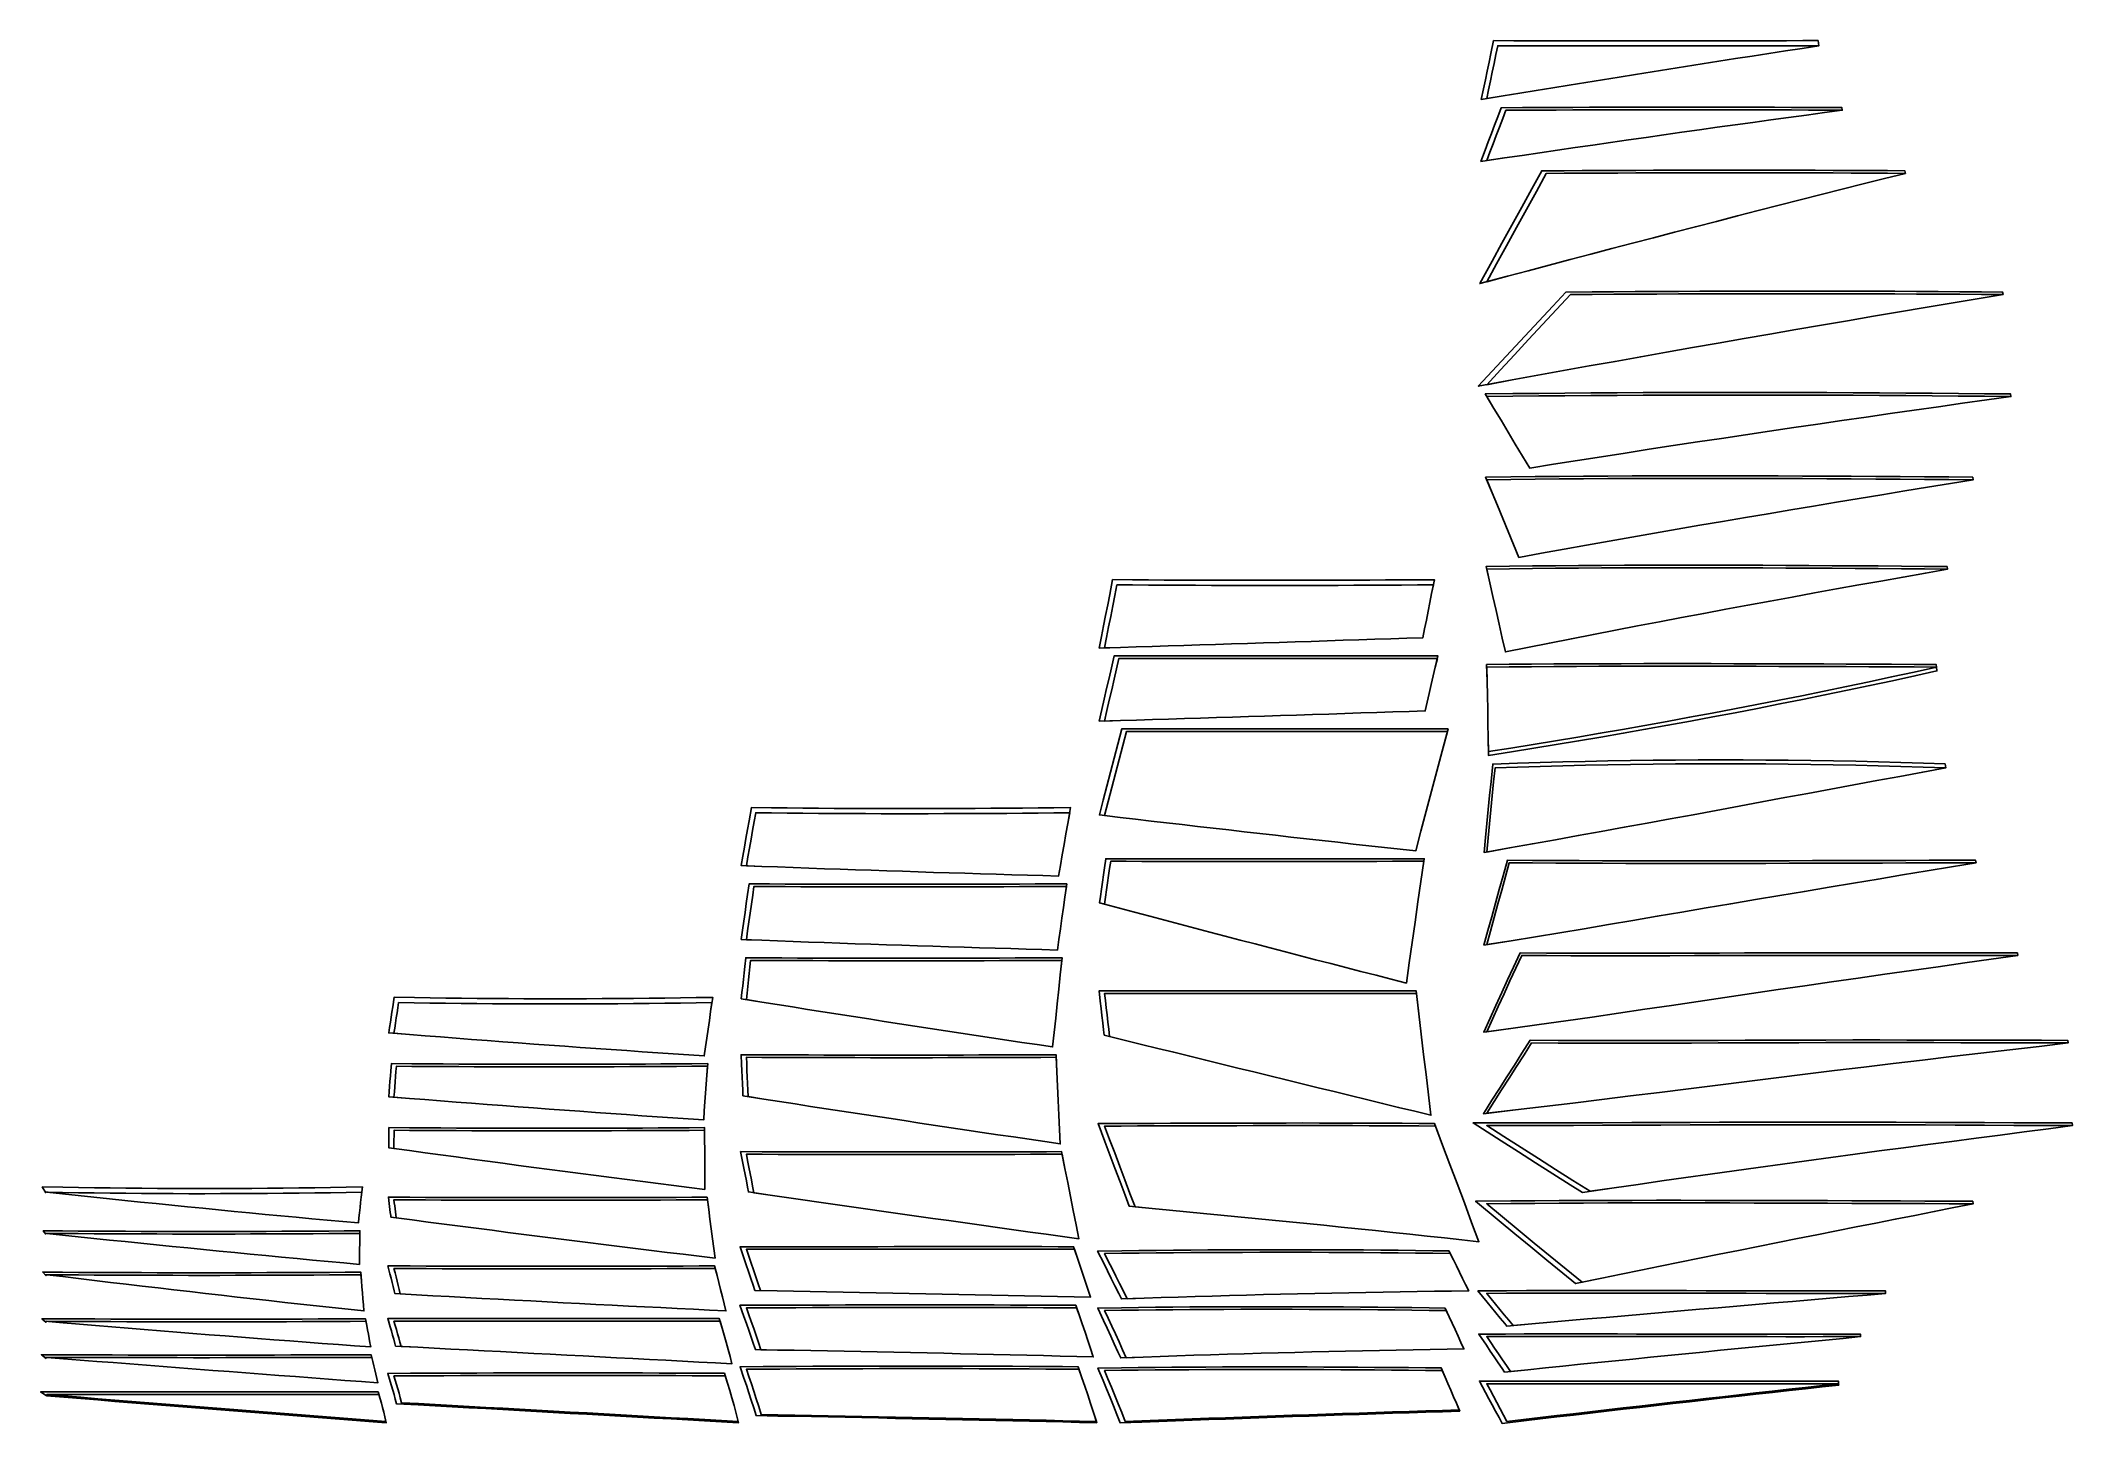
# Model space of a CAD drawing. Extents: x -48 to 15679, y -14 to 10688.
import ezdxf

# ---------------------------------------------------------------- set-up
doc = ezdxf.new("R2010")
doc.units = 0
for name, color, linetype in [('1', 3, 'CONTINUOUS'), ('10', 3, 'CONTINUOUS'), ('11', 3, 'CONTINUOUS'), ('12', 3, 'CONTINUOUS'), ('13', 3, 'CONTINUOUS'), ('14', 3, 'CONTINUOUS'), ('15', 3, 'CONTINUOUS'), ('16', 3, 'CONTINUOUS'), ('17', 3, 'CONTINUOUS'), ('18', 3, 'CONTINUOUS'), ('19', 3, 'CONTINUOUS'), ('2', 3, 'CONTINUOUS'), ('20', 3, 'CONTINUOUS'), ('21', 3, 'CONTINUOUS'), ('22', 3, 'CONTINUOUS'), ('23', 3, 'CONTINUOUS'), ('24', 3, 'CONTINUOUS'), ('25', 3, 'CONTINUOUS'), ('26', 3, 'CONTINUOUS'), ('27', 3, 'CONTINUOUS'), ('28', 3, 'CONTINUOUS'), ('29', 3, 'CONTINUOUS'), ('3', 3, 'CONTINUOUS'), ('30', 3, 'CONTINUOUS'), ('31', 3, 'CONTINUOUS'), ('32', 3, 'CONTINUOUS'), ('33', 3, 'CONTINUOUS'), ('34', 3, 'CONTINUOUS'), ('35', 3, 'CONTINUOUS'), ('36', 3, 'CONTINUOUS'), ('37', 3, 'CONTINUOUS'), ('38', 3, 'CONTINUOUS'), ('39', 3, 'CONTINUOUS'), ('4', 3, 'CONTINUOUS'), ('40', 3, 'CONTINUOUS'), ('41', 3, 'CONTINUOUS'), ('42', 3, 'CONTINUOUS'), ('43', 3, 'CONTINUOUS'), ('44', 3, 'CONTINUOUS'), ('45', 3, 'CONTINUOUS'), ('46', 3, 'CONTINUOUS'), ('47', 3, 'CONTINUOUS'), ('5', 3, 'CONTINUOUS'), ('6', 3, 'CONTINUOUS'), ('7', 3, 'CONTINUOUS'), ('8', 3, 'CONTINUOUS'), ('9', 3, 'CONTINUOUS')]:
    doc.layers.add(name, color=color, linetype=linetype)

msp = doc.modelspace()

# ---------------------------------------------------------------- linework, layer by layer
at = {"layer": '1', "color": 1, "linetype": 'CONTINUOUS'}
msp.add_lwpolyline([(-3.2014, 198.657), (-5.391, 200.119), (-5.4225, 200.14), (-5.4549, 200.161), (-5.4871, 200.183), (-5.5199, 200.205), (-47.9032, 228.512), (129.027, 228.628), (258.008, 228.714), (386.934, 228.803), (515.806, 228.892), (644.624, 228.98), (773.391, 229.067), (902.103, 229.145), (1030.76, 229.213), (1159.37, 229.27), (1287.92, 229.314), (1416.42, 229.343), (1544.87, 229.354), (1673.27, 229.344), (1801.62, 229.313), (1929.92, 229.257), (2058.16, 229.174), (2186.36, 229.062), (2314.51, 228.919), (2442.61, 228.758), (2564.64, 228.553), (2580.44, 175.819), (2590.05, 142.419), (2599.31, 108.231), (2608.13, 73.1532), (2616.49, 37.0977), (2626.88, -10.2163), (2493.05, 0.2393), (2362.33, 10.4617), (2231.55, 20.6989), (2100.72, 30.9524), (1969.83, 41.2236), (1838.89, 51.514), (1707.89, 61.825), (1576.83, 72.1583), (1445.71, 82.5151), (1314.54, 92.8972), (1183.3, 103.306), (1052.01, 113.743), (920.648, 124.21), (789.229, 134.708), (657.748, 145.239), (526.203, 155.805), (394.595, 166.407), (262.922, 177.047), (131.184, 187.726), (-3.2014, 198.657), (-3.2014, 198.657)], dxfattribs=at)
at = {"layer": '1', "color": 5, "linetype": 'CONTINUOUS'}
msp.add_lwpolyline([(0.1944, 208.413), (0.162, 208.435), (0.1296, 208.457), (0.0972, 208.478), (0.0648, 208.5), (0.0324, 208.522), (0, 208.543), (129.04, 208.628), (258.021, 208.714), (386.948, 208.803), (515.82, 208.892), (644.638, 208.98), (773.405, 209.067), (902.115, 209.145), (1030.77, 209.213), (1159.38, 209.27), (1287.93, 209.314), (1416.43, 209.343), (1544.87, 209.354), (1673.27, 209.344), (1801.61, 209.313), (1929.91, 209.257), (2058.15, 209.174), (2186.34, 209.062), (2314.49, 208.919), (2442.59, 208.758), (2570.63, 208.543), (2580.44, 175.819), (2590.05, 142.419), (2599.31, 108.231), (2608.13, 73.1532), (2616.49, 37.0977), (2624.5, 0), (2493.83, 10.2089), (2363.11, 20.4312), (2232.34, 30.6683), (2101.5, 40.9217), (1970.62, 51.1928), (1839.68, 61.4831), (1708.68, 71.7941), (1577.62, 82.1272), (1446.5, 92.4839), (1315.33, 102.866), (1184.09, 113.274), (1052.8, 123.711), (921.445, 134.178), (790.028, 144.676), (658.548, 155.207), (527.006, 165.772), (395.4, 176.374), (263.73, 187.014), (131.995, 197.693), (0.1944, 208.413), (0.1944, 208.413)], dxfattribs=at)
at = {"layer": '10', "color": 1, "linetype": 'CONTINUOUS'}
msp.add_lwpolyline([(2663.21, 1582.16), (2661.64, 1595.08), (2658.77, 1618.28), (2655.9, 1641.48), (2653.01, 1664.73), (2650.1, 1687.98), (2644.03, 1736.46), (2808.75, 1735.46), (2930.43, 1734.8), (3052.07, 1734.22), (3173.66, 1733.73), (3295.2, 1733.32), (3416.7, 1732.99), (3538.15, 1732.74), (3659.57, 1732.57), (3780.93, 1732.48), (3902.26, 1732.46), (4023.56, 1732.52), (4144.8, 1732.65), (4266.01, 1732.85), (4387.18, 1733.13), (4508.32, 1733.48), (4629.42, 1733.89), (4750.48, 1734.37), (4871.51, 1734.92), (4992.51, 1735.53), (5110.95, 1736.19), (5123.55, 1640.74), (5133.47, 1565.34), (5143.33, 1489.98), (5153.08, 1414.69), (5162.71, 1339.47), (5172.23, 1264.33), (5049.14, 1279.24), (4926.02, 1294.21), (4802.87, 1309.25), (4679.69, 1324.37), (4556.48, 1339.55), (4433.23, 1354.8), (4309.96, 1370.13), (4186.65, 1385.54), (4063.31, 1401.02), (3939.92, 1416.58), (3816.51, 1432.22), (3693.06, 1447.94), (3569.58, 1463.74), (3446.07, 1479.62), (3322.51, 1495.59), (3198.92, 1511.64), (3075.3, 1527.78), (2951.63, 1544), (2827.93, 1560.32), (2663.21, 1582.16), (2663.21, 1582.16)], dxfattribs=at)
at = {"layer": '10', "color": 5, "linetype": 'CONTINUOUS'}
msp.add_lwpolyline([(2704.19, 1576.72), (2701.34, 1599.95), (2698.47, 1623.18), (2695.59, 1646.42), (2692.7, 1669.67), (2689.79, 1692.93), (2686.88, 1716.2), (2808.63, 1715.46), (2930.32, 1714.8), (3051.97, 1714.22), (3173.58, 1713.73), (3295.13, 1713.32), (3416.65, 1712.99), (3538.11, 1712.74), (3659.54, 1712.57), (3780.92, 1712.48), (3902.26, 1712.46), (4023.57, 1712.52), (4144.83, 1712.65), (4266.05, 1712.85), (4387.23, 1713.13), (4508.37, 1713.48), (4629.48, 1713.89), (4750.56, 1714.37), (4871.6, 1714.92), (4992.61, 1715.53), (5113.59, 1716.2), (5123.55, 1640.74), (5133.47, 1565.34), (5143.33, 1489.98), (5153.08, 1414.69), (5162.71, 1339.47), (5172.23, 1264.33), (5049.14, 1279.24), (4926.02, 1294.21), (4802.87, 1309.25), (4679.69, 1324.37), (4556.48, 1339.55), (4433.23, 1354.8), (4309.96, 1370.13), (4186.65, 1385.54), (4063.31, 1401.02), (3939.92, 1416.58), (3816.51, 1432.22), (3693.06, 1447.94), (3569.58, 1463.74), (3446.07, 1479.62), (3322.51, 1495.59), (3198.92, 1511.64), (3075.3, 1527.78), (2951.63, 1544), (2827.93, 1560.32), (2704.19, 1576.72), (2704.19, 1576.72)], dxfattribs=at)
at = {"layer": '11', "color": 1, "linetype": 'CONTINUOUS'}
msp.add_lwpolyline([(2646.91, 2119.09), (2647.03, 2137.27), (2647.18, 2160.72), (2647.32, 2184.17), (2647.46, 2207.65), (2647.59, 2231.12), (2647.83, 2274.67), (2808.47, 2273.52), (2929.02, 2272.75), (3049.51, 2272.07), (3169.96, 2271.5), (3290.36, 2271.02), (3410.72, 2270.63), (3531.03, 2270.33), (3651.3, 2270.13), (3771.53, 2270.01), (3891.73, 2269.99), (4011.88, 2270.05), (4132.01, 2270.19), (4252.09, 2270.43), (4372.14, 2270.75), (4492.16, 2271.16), (4612.15, 2271.64), (4732.11, 2272.21), (4852.04, 2272.86), (4971.95, 2273.58), (5091.92, 2274.38), (5092.14, 2177.97), (5092.3, 2101.59), (5092.46, 2025.24), (5092.59, 1948.93), (5092.7, 1872.67), (5092.78, 1796.46), (4972.74, 1811.51), (4852.68, 1826.64), (4732.6, 1841.85), (4612.49, 1857.14), (4492.36, 1872.51), (4372.2, 1887.96), (4252.02, 1903.49), (4131.81, 1919.11), (4011.57, 1934.82), (3891.3, 1950.62), (3771, 1966.5), (3650.67, 1982.47), (3530.31, 1998.53), (3409.93, 2014.68), (3289.5, 2030.93), (3169.05, 2047.26), (3048.56, 2063.69), (2928.04, 2080.21), (2807.48, 2096.83), (2646.91, 2119.09), (2646.91, 2119.09)], dxfattribs=at)
at = {"layer": '11', "color": 5, "linetype": 'CONTINUOUS'}
msp.add_lwpolyline([(2686.88, 2113.55), (2687.03, 2137), (2687.18, 2160.47), (2687.32, 2183.94), (2687.46, 2207.41), (2687.59, 2230.9), (2687.72, 2254.38), (2808.33, 2253.52), (2928.89, 2252.75), (3049.4, 2252.07), (3169.86, 2251.5), (3290.28, 2251.02), (3410.65, 2250.63), (3530.98, 2250.33), (3651.27, 2250.13), (3771.51, 2250.01), (3891.72, 2249.99), (4011.89, 2250.05), (4132.03, 2250.19), (4252.13, 2250.43), (4372.19, 2250.75), (4492.23, 2251.16), (4612.23, 2251.64), (4732.2, 2252.21), (4852.15, 2252.86), (4972.07, 2253.58), (5091.97, 2254.38), (5092.14, 2177.97), (5092.3, 2101.59), (5092.46, 2025.24), (5092.59, 1948.93), (5092.7, 1872.67), (5092.78, 1796.46), (4972.74, 1811.51), (4852.68, 1826.64), (4732.6, 1841.85), (4612.49, 1857.14), (4492.36, 1872.51), (4372.2, 1887.96), (4252.02, 1903.49), (4131.81, 1919.11), (4011.57, 1934.82), (3891.3, 1950.62), (3771, 1966.5), (3650.67, 1982.47), (3530.31, 1998.53), (3409.93, 2014.68), (3289.5, 2030.93), (3169.05, 2047.26), (3048.56, 2063.69), (2928.04, 2080.21), (2807.48, 2096.83), (2686.88, 2113.55), (2686.88, 2113.55)], dxfattribs=at)
at = {"layer": '12', "color": 1, "linetype": 'CONTINUOUS'}
msp.add_lwpolyline([(2647.01, 2513.81), (2650.14, 2553.57), (2653.26, 2593.42), (2656.38, 2633.27), (2659.5, 2673.15), (2662.61, 2713.03), (2667.05, 2770.11), (2826.52, 2768.91), (2947.24, 2768.1), (3067.91, 2767.4), (3188.54, 2766.8), (3309.13, 2766.3), (3429.67, 2765.89), (3550.17, 2765.59), (3670.64, 2765.38), (3791.07, 2765.26), (3911.47, 2765.24), (4031.84, 2765.3), (4152.18, 2765.46), (4272.48, 2765.71), (4392.76, 2766.04), (4513.02, 2766.47), (4633.25, 2766.97), (4753.46, 2767.56), (4873.65, 2768.24), (4993.82, 2768.99), (5115.52, 2769.83), (5109.21, 2680.59), (5104.31, 2611.37), (5099.41, 2542.17), (5094.5, 2472.98), (5089.6, 2403.82), (5084.69, 2334.67), (4965.05, 2342.64), (4845.4, 2350.68), (4725.72, 2358.81), (4606.03, 2367.02), (4486.31, 2375.31), (4366.57, 2383.69), (4246.8, 2392.15), (4127.01, 2400.7), (4007.18, 2409.34), (3887.33, 2418.07), (3767.45, 2426.89), (3647.53, 2435.81), (3527.58, 2444.81), (3407.6, 2453.91), (3287.58, 2463.11), (3167.52, 2472.41), (3047.42, 2481.8), (2927.28, 2491.29), (2807.1, 2500.89), (2647.01, 2513.81), (2647.01, 2513.81)], dxfattribs=at)
at = {"layer": '12', "color": 5, "linetype": 'CONTINUOUS'}
msp.add_lwpolyline([(2686.88, 2510.59), (2690.01, 2550.43), (2693.14, 2590.29), (2696.26, 2630.16), (2699.38, 2670.04), (2702.49, 2709.92), (2705.59, 2749.82), (2826.37, 2748.91), (2947.11, 2748.1), (3067.8, 2747.4), (3188.44, 2746.8), (3309.04, 2746.3), (3429.6, 2745.89), (3550.12, 2745.59), (3670.61, 2745.38), (3791.06, 2745.26), (3911.47, 2745.24), (4031.85, 2745.3), (4152.2, 2745.46), (4272.52, 2745.71), (4392.82, 2746.04), (4513.09, 2746.47), (4633.33, 2746.97), (4753.56, 2747.56), (4873.76, 2748.24), (4993.94, 2748.99), (5114.11, 2749.82), (5109.21, 2680.59), (5104.31, 2611.37), (5099.41, 2542.17), (5094.5, 2472.98), (5089.6, 2403.82), (5084.69, 2334.67), (4965.05, 2342.64), (4845.4, 2350.68), (4725.72, 2358.81), (4606.03, 2367.02), (4486.31, 2375.31), (4366.57, 2383.69), (4246.8, 2392.15), (4127.01, 2400.7), (4007.18, 2409.34), (3887.33, 2418.07), (3767.45, 2426.89), (3647.53, 2435.81), (3527.58, 2444.81), (3407.6, 2453.91), (3287.58, 2463.11), (3167.52, 2472.41), (3047.42, 2481.8), (2927.28, 2491.29), (2807.1, 2500.89), (2686.88, 2510.59), (2686.88, 2510.59)], dxfattribs=at)
at = {"layer": '13', "color": 1, "linetype": 'CONTINUOUS'}
msp.add_lwpolyline([(2646.91, 3008.21), (2653.32, 3050.56), (2659.3, 3090.13), (2665.27, 3129.71), (2671.25, 3169.32), (2677.21, 3208.92), (2688.39, 3283.18), (2844.84, 3280.52), (2966.17, 3278.69), (3087.47, 3277.08), (3208.76, 3275.69), (3330.02, 3274.53), (3451.27, 3273.59), (3572.5, 3272.86), (3693.72, 3272.35), (3814.93, 3272.06), (3936.12, 3271.98), (4057.31, 3272.11), (4178.49, 3272.46), (4299.67, 3273.01), (4420.84, 3273.77), (4542.02, 3274.74), (4663.19, 3275.9), (4784.37, 3277.28), (4905.55, 3278.85), (5026.74, 3280.62), (5154.37, 3282.69), (5138.66, 3173.8), (5128.73, 3105.03), (5118.81, 3036.28), (5108.89, 2967.54), (5098.96, 2898.82), (5089.04, 2830.11), (4969.13, 2838.02), (4849.21, 2846.01), (4729.28, 2854.08), (4609.33, 2862.23), (4489.37, 2870.46), (4369.38, 2878.78), (4249.38, 2887.18), (4129.36, 2895.67), (4009.32, 2904.26), (3889.25, 2912.93), (3769.15, 2921.69), (3649.03, 2930.55), (3528.88, 2939.51), (3408.7, 2948.56), (3288.49, 2957.71), (3168.24, 2966.96), (3047.96, 2976.31), (2927.64, 2985.77), (2807.28, 2995.33), (2646.91, 3008.21), (2646.91, 3008.21)], dxfattribs=at)
at = {"layer": '13', "color": 5, "linetype": 'CONTINUOUS'}
msp.add_lwpolyline([(2686.88, 3005), (2692.87, 3044.57), (2698.85, 3084.16), (2704.82, 3123.75), (2710.8, 3163.35), (2716.77, 3202.96), (2722.73, 3242.59), (2844.16, 3240.53), (2965.56, 3238.69), (3086.94, 3237.08), (3208.3, 3235.7), (3329.64, 3234.53), (3450.96, 3233.59), (3572.26, 3232.86), (3693.55, 3232.35), (3814.83, 3232.06), (3936.1, 3231.98), (4057.35, 3232.11), (4178.61, 3232.46), (4299.85, 3233.01), (4421.09, 3233.77), (4542.33, 3234.74), (4663.58, 3235.91), (4784.82, 3237.28), (4906.07, 3238.85), (5027.32, 3240.62), (5148.59, 3242.59), (5138.66, 3173.8), (5128.73, 3105.03), (5118.81, 3036.28), (5108.89, 2967.54), (5098.96, 2898.82), (5089.04, 2830.11), (4969.13, 2838.02), (4849.21, 2846.01), (4729.28, 2854.08), (4609.33, 2862.23), (4489.37, 2870.46), (4369.38, 2878.78), (4249.38, 2887.18), (4129.36, 2895.67), (4009.32, 2904.26), (3889.25, 2912.93), (3769.15, 2921.69), (3649.03, 2930.55), (3528.88, 2939.51), (3408.7, 2948.56), (3288.49, 2957.71), (3168.24, 2966.96), (3047.96, 2976.31), (2927.64, 2985.77), (2807.28, 2995.33), (2686.88, 3005), (2686.88, 3005)], dxfattribs=at)
at = {"layer": '14', "color": 1, "linetype": 'CONTINUOUS'}
msp.add_lwpolyline([(5490.01, 45.7101), (5472.16, 104.83), (5453.38, 164.31), (5434.57, 222.366), (5415.56, 279.86), (5396.59, 335.866), (5365.86, 423.445), (5543.85, 424.882), (5672.73, 425.784), (5801.57, 426.588), (5930.4, 427.291), (6059.2, 427.893), (6187.98, 428.392), (6316.75, 428.786), (6445.49, 429.075), (6574.22, 429.256), (6702.94, 429.33), (6831.64, 429.294), (6960.32, 429.18), (7089, 428.915), (7217.67, 428.537), (7346.32, 428.045), (7474.97, 427.438), (7603.61, 426.715), (7732.24, 425.876), (7860.87, 424.919), (7982.29, 423.902), (8012.07, 339.04), (8034.82, 273.329), (8057.46, 206.619), (8079.9, 138.846), (8102.16, 69.9721), (8127.65, -10.08), (7994.66, -6.9352), (7865.14, -3.9127), (7735.6, -0.9286), (7606.03, 2.018), (7476.44, 4.9281), (7346.82, 7.8029), (7217.17, 10.6433), (7087.49, 13.4505), (6957.78, 16.2257), (6828.04, 18.9698), (6698.27, 21.6841), (6568.47, 24.3697), (6438.64, 27.0277), (6308.77, 29.6593), (6178.87, 32.2657), (6048.94, 34.8481), (5918.97, 37.4079), (5788.96, 39.9462), (5658.92, 42.4643), (5490.01, 45.7101), (5490.01, 45.7101)], dxfattribs=at)
at = {"layer": '14', "color": 5, "linetype": 'CONTINUOUS'}
msp.add_lwpolyline([(5529.03, 54.9622), (5510.45, 116.408), (5491.52, 176.354), (5472.52, 234.985), (5453.54, 292.414), (5434.48, 348.696), (5415.13, 403.842), (5544.01, 404.882), (5672.87, 405.784), (5801.7, 406.588), (5930.51, 407.291), (6059.29, 407.893), (6188.06, 408.392), (6316.81, 408.786), (6445.54, 409.075), (6574.25, 409.256), (6702.95, 409.33), (6831.63, 409.294), (6960.31, 409.18), (7088.96, 408.915), (7217.61, 408.537), (7346.25, 408.045), (7474.88, 407.438), (7603.5, 406.715), (7732.11, 405.876), (7860.72, 404.92), (7989.33, 403.842), (8012.07, 339.04), (8034.82, 273.329), (8057.46, 206.619), (8079.9, 138.846), (8102.16, 69.9721), (8124.39, 0), (7994.89, 3.0621), (7865.37, 6.0846), (7735.83, 9.0688), (7606.26, 12.0154), (7476.66, 14.9257), (7347.04, 17.8005), (7217.38, 20.641), (7087.7, 23.4482), (6957.99, 26.2234), (6828.25, 28.9677), (6698.48, 31.682), (6568.68, 34.3676), (6438.84, 37.0256), (6308.97, 39.6573), (6179.07, 42.2637), (6049.14, 44.8462), (5919.16, 47.406), (5789.16, 49.9443), (5659.11, 52.4625), (5529.03, 54.9622), (5529.03, 54.9622)], dxfattribs=at)
at = {"layer": '15', "color": 1, "linetype": 'CONTINUOUS'}
msp.add_lwpolyline([(5484.64, 556.277), (5470.84, 597.825), (5452.36, 652.096), (5433.81, 705.933), (5415.11, 759.721), (5396.37, 813.005), (5365.57, 899.15), (5543.1, 899.842), (5671.12, 900.332), (5799.11, 900.759), (5927.07, 901.146), (6054.99, 901.49), (6182.88, 901.787), (6310.75, 902.034), (6438.59, 902.229), (6566.41, 902.367), (6694.2, 902.446), (6821.97, 902.464), (6949.73, 902.447), (7077.46, 902.325), (7205.18, 902.133), (7332.88, 901.867), (7460.57, 901.524), (7588.24, 901.103), (7715.91, 900.601), (7843.56, 900.015), (7964.07, 899.381), (7992.88, 817.23), (8014.66, 754.687), (8036.34, 691.66), (8057.89, 628.112), (8079.33, 564.025), (8100.75, 499.41), (7972.18, 502.855), (7843.61, 506.22), (7715.04, 509.508), (7586.46, 512.719), (7457.86, 515.856), (7329.26, 518.922), (7200.65, 521.918), (7072.02, 524.847), (6943.38, 527.687), (6814.73, 530.484), (6686.06, 533.22), (6557.37, 535.899), (6428.67, 538.521), (6299.95, 541.091), (6171.2, 543.611), (6042.44, 546.082), (5913.65, 548.508), (5784.84, 550.892), (5656.01, 553.235), (5484.64, 556.277), (5484.64, 556.277)], dxfattribs=at)
at = {"layer": '15', "color": 5, "linetype": 'CONTINUOUS'}
msp.add_lwpolyline([(5527.14, 555.523), (5508.78, 610.492), (5490.22, 664.992), (5471.58, 719.101), (5452.89, 772.857), (5434.1, 826.274), (5415.13, 879.343), (5543.18, 879.843), (5671.2, 880.332), (5799.18, 880.759), (5927.13, 881.146), (6055.04, 881.49), (6182.93, 881.787), (6310.79, 882.034), (6438.62, 882.229), (6566.43, 882.367), (6694.21, 882.446), (6821.97, 882.464), (6949.72, 882.447), (7077.45, 882.325), (7205.15, 882.133), (7332.84, 881.867), (7460.51, 881.524), (7588.18, 881.103), (7715.83, 880.601), (7843.47, 880.015), (7971.1, 879.343), (7992.88, 817.23), (8014.66, 754.687), (8036.34, 691.66), (8057.89, 628.112), (8079.33, 564.025), (8100.75, 499.41), (7972.18, 502.855), (7843.61, 506.22), (7715.04, 509.508), (7586.46, 512.719), (7457.86, 515.856), (7329.26, 518.922), (7200.65, 521.918), (7072.02, 524.847), (6943.38, 527.687), (6814.73, 530.484), (6686.06, 533.22), (6557.37, 535.899), (6428.67, 538.521), (6299.95, 541.091), (6171.2, 543.611), (6042.44, 546.082), (5913.65, 548.508), (5784.84, 550.892), (5656.01, 553.235), (5527.14, 555.523), (5527.14, 555.523)], dxfattribs=at)
at = {"layer": '16', "color": 1, "linetype": 'CONTINUOUS'}
msp.add_lwpolyline([(5481.74, 1014.14), (5468.38, 1053.98), (5450.33, 1107.23), (5432.21, 1160.41), (5413.98, 1213.68), (5395.71, 1266.84), (5365.87, 1353.03), (5542.43, 1352.95), (5669.68, 1352.93), (5796.88, 1352.92), (5924.05, 1352.94), (6051.18, 1352.97), (6178.27, 1353.02), (6305.34, 1353.08), (6432.37, 1353.14), (6559.37, 1353.2), (6686.34, 1353.27), (6813.29, 1353.33), (6940.21, 1353.39), (7067.11, 1353.42), (7193.98, 1353.44), (7320.84, 1353.44), (7447.67, 1353.42), (7574.48, 1353.36), (7701.28, 1353.28), (7828.07, 1353.16), (7947.98, 1353.02), (7975.76, 1271.7), (7996.7, 1210.23), (8017.56, 1148.58), (8038.34, 1086.74), (8059.04, 1024.7), (8079.73, 962.464), (7952.13, 965.234), (7824.51, 967.961), (7696.89, 970.649), (7569.26, 973.301), (7441.61, 975.919), (7313.94, 978.506), (7186.26, 981.066), (7058.57, 983.602), (6930.84, 986.101), (6803.11, 988.596), (6675.34, 991.077), (6547.56, 993.547), (6419.75, 996.009), (6291.92, 998.467), (6164.05, 1000.92), (6036.16, 1003.38), (5908.24, 1005.85), (5780.28, 1008.32), (5652.28, 1010.81), (5481.74, 1014.14), (5481.74, 1014.14)], dxfattribs=at)
at = {"layer": '16', "color": 5, "linetype": 'CONTINUOUS'}
msp.add_lwpolyline([(5524.26, 1013.31), (5506.3, 1066.73), (5488.21, 1120.07), (5470.05, 1173.37), (5451.83, 1226.63), (5433.53, 1279.85), (5415.13, 1333.01), (5542.42, 1332.95), (5669.67, 1332.93), (5796.88, 1332.92), (5924.05, 1332.94), (6051.18, 1332.97), (6178.28, 1333.02), (6305.35, 1333.08), (6432.38, 1333.14), (6559.38, 1333.2), (6686.35, 1333.27), (6813.3, 1333.33), (6940.22, 1333.39), (7067.12, 1333.42), (7193.99, 1333.44), (7320.84, 1333.44), (7447.67, 1333.42), (7574.48, 1333.36), (7701.27, 1333.28), (7828.05, 1333.16), (7954.82, 1333.01), (7975.76, 1271.7), (7996.7, 1210.23), (8017.56, 1148.58), (8038.34, 1086.74), (8059.04, 1024.7), (8079.73, 962.464), (7952.13, 965.234), (7824.51, 967.961), (7696.89, 970.649), (7569.26, 973.301), (7441.61, 975.919), (7313.94, 978.506), (7186.26, 981.066), (7058.57, 983.602), (6930.84, 986.101), (6803.11, 988.596), (6675.34, 991.077), (6547.56, 993.547), (6419.75, 996.009), (6291.92, 998.467), (6164.05, 1000.92), (6036.16, 1003.38), (5908.24, 1005.85), (5780.28, 1008.32), (5652.28, 1010.81), (5524.26, 1013.31), (5524.26, 1013.31)], dxfattribs=at)
at = {"layer": '17', "color": 1, "linetype": 'CONTINUOUS'}
msp.add_lwpolyline([(5431.37, 1776.78), (5424.44, 1812.67), (5414.8, 1862.23), (5405.13, 1911.82), (5395.41, 1961.49), (5385.66, 2011.15), (5370.39, 2088.72), (5537.65, 2088.15), (5660.08, 2087.78), (5782.46, 2087.48), (5904.82, 2087.23), (6027.14, 2087.03), (6149.44, 2086.88), (6271.71, 2086.77), (6393.96, 2086.71), (6516.18, 2086.69), (6638.37, 2086.71), (6760.55, 2086.77), (6882.7, 2086.86), (7004.84, 2086.98), (7126.95, 2087.14), (7249.04, 2087.32), (7371.12, 2087.53), (7493.18, 2087.76), (7615.22, 2088.01), (7737.25, 2088.28), (7855.35, 2088.56), (7881, 1959.39), (7902.71, 1850.25), (7924.28, 1741.09), (7945.6, 1631.89), (7966.68, 1522.67), (7987.74, 1413.44), (7862.2, 1431.04), (7736.65, 1448.65), (7611.08, 1466.27), (7485.5, 1483.91), (7359.91, 1501.57), (7234.3, 1519.25), (7108.67, 1536.95), (6983.02, 1554.68), (6857.34, 1572.44), (6731.65, 1590.24), (6605.94, 1608.07), (6480.2, 1625.94), (6354.44, 1643.86), (6228.65, 1661.82), (6102.83, 1679.82), (5976.99, 1697.88), (5851.12, 1715.99), (5725.21, 1734.16), (5599.27, 1752.4), (5431.37, 1776.78), (5431.37, 1776.78)], dxfattribs=at)
at = {"layer": '17', "color": 5, "linetype": 'CONTINUOUS'}
msp.add_lwpolyline([(5473.3, 1770.69), (5463.71, 1820.26), (5454.07, 1869.87), (5444.38, 1919.5), (5434.67, 1969.17), (5424.92, 2018.86), (5415.13, 2068.57), (5537.59, 2068.15), (5660.02, 2067.78), (5782.41, 2067.48), (5904.78, 2067.23), (6027.11, 2067.03), (6149.42, 2066.88), (6271.7, 2066.77), (6393.95, 2066.71), (6516.17, 2066.69), (6638.38, 2066.71), (6760.56, 2066.77), (6882.71, 2066.86), (7004.86, 2066.98), (7126.97, 2067.14), (7249.07, 2067.32), (7371.15, 2067.53), (7493.21, 2067.76), (7615.26, 2068.01), (7737.3, 2068.28), (7859.32, 2068.57), (7881, 1959.39), (7902.71, 1850.25), (7924.28, 1741.09), (7945.6, 1631.89), (7966.68, 1522.67), (7987.74, 1413.44), (7862.2, 1431.04), (7736.65, 1448.65), (7611.08, 1466.27), (7485.5, 1483.91), (7359.91, 1501.57), (7234.3, 1519.25), (7108.67, 1536.95), (6983.02, 1554.68), (6857.34, 1572.44), (6731.65, 1590.24), (6605.94, 1608.07), (6480.2, 1625.94), (6354.44, 1643.86), (6228.65, 1661.82), (6102.83, 1679.82), (5976.99, 1697.88), (5851.12, 1715.99), (5725.21, 1734.16), (5599.27, 1752.4), (5473.3, 1770.69), (5473.3, 1770.69)], dxfattribs=at)
at = {"layer": '18', "color": 1, "linetype": 'CONTINUOUS'}
msp.add_lwpolyline([(5388.26, 2520.71), (5386.41, 2563.33), (5384.19, 2614), (5381.96, 2664.7), (5379.71, 2715.45), (5377.44, 2766.21), (5374.18, 2838.99), (5535.33, 2838.2), (5655.4, 2837.67), (5775.45, 2837.21), (5895.46, 2836.83), (6015.46, 2836.52), (6135.44, 2836.27), (6255.39, 2836.08), (6375.33, 2835.96), (6495.26, 2835.9), (6615.17, 2835.89), (6735.06, 2835.95), (6854.94, 2836.06), (6974.82, 2836.21), (7094.68, 2836.44), (7214.53, 2836.71), (7334.38, 2837.03), (7454.22, 2837.4), (7574.06, 2837.82), (7693.89, 2838.28), (7812.87, 2838.78), (7819.08, 2706.86), (7824.37, 2595.02), (7829.65, 2483.28), (7834.89, 2371.63), (7840.08, 2260.11), (7845.25, 2148.72), (7724.52, 2166.46), (7603.79, 2184.25), (7483.05, 2202.09), (7362.31, 2219.98), (7241.55, 2237.92), (7120.79, 2255.91), (7000.01, 2273.96), (6879.22, 2292.08), (6758.42, 2310.25), (6637.61, 2328.48), (6516.78, 2346.77), (6395.94, 2365.12), (6275.09, 2383.54), (6154.21, 2402.03), (6033.32, 2420.58), (5912.41, 2439.2), (5791.49, 2457.89), (5670.54, 2476.65), (5549.56, 2495.5), (5388.26, 2520.71), (5388.26, 2520.71)], dxfattribs=at)
at = {"layer": '18', "color": 5, "linetype": 'CONTINUOUS'}
msp.add_lwpolyline([(5428.57, 2514.41), (5426.38, 2565.06), (5424.16, 2615.75), (5421.92, 2666.47), (5419.67, 2717.22), (5417.4, 2767.99), (5415.13, 2818.79), (5535.23, 2818.2), (5655.31, 2817.67), (5775.37, 2817.21), (5895.4, 2816.83), (6015.41, 2816.52), (6135.4, 2816.27), (6255.36, 2816.08), (6375.31, 2815.96), (6495.25, 2815.9), (6615.16, 2815.89), (6735.07, 2815.95), (6854.96, 2816.06), (6974.84, 2816.21), (7094.71, 2816.44), (7214.58, 2816.71), (7334.43, 2817.03), (7454.28, 2817.4), (7574.13, 2817.82), (7693.97, 2818.28), (7813.81, 2818.79), (7819.08, 2706.86), (7824.37, 2595.02), (7829.65, 2483.28), (7834.89, 2371.63), (7840.08, 2260.11), (7845.25, 2148.72), (7724.52, 2166.46), (7603.79, 2184.25), (7483.05, 2202.09), (7362.31, 2219.98), (7241.55, 2237.92), (7120.79, 2255.91), (7000.01, 2273.96), (6879.22, 2292.08), (6758.42, 2310.25), (6637.61, 2328.48), (6516.78, 2346.77), (6395.94, 2365.12), (6275.09, 2383.54), (6154.21, 2402.03), (6033.32, 2420.58), (5912.41, 2439.2), (5791.49, 2457.89), (5670.54, 2476.65), (5549.56, 2495.5), (5428.57, 2514.41), (5428.57, 2514.41)], dxfattribs=at)
at = {"layer": '19', "color": 1, "linetype": 'CONTINUOUS'}
msp.add_lwpolyline([(5375.58, 3271.82), (5380.89, 3320.4), (5386.42, 3370.98), (5391.93, 3421.57), (5397.45, 3472.2), (5402.96, 3522.83), (5410.2, 3589.36), (5568.86, 3588.48), (5689.34, 3587.89), (5809.8, 3587.37), (5930.25, 3586.94), (6050.68, 3586.59), (6171.11, 3586.3), (6291.53, 3586.09), (6411.93, 3585.95), (6532.34, 3585.88), (6652.74, 3585.88), (6773.14, 3585.94), (6893.54, 3586.06), (7013.94, 3586.25), (7134.35, 3586.49), (7254.76, 3586.8), (7375.18, 3587.16), (7495.61, 3587.58), (7616.06, 3588.05), (7736.51, 3588.58), (7859.22, 3589.16), (7845.14, 3457.32), (7833.22, 3345.54), (7821.31, 3233.81), (7809.41, 3122.13), (7797.52, 3010.52), (7785.65, 2898.99), (7667.12, 2916.73), (7548.61, 2934.52), (7430.1, 2952.36), (7311.59, 2970.26), (7193.09, 2988.21), (7074.58, 3006.23), (6956.08, 3024.3), (6837.58, 3042.46), (6719.08, 3060.66), (6600.58, 3078.93), (6482.07, 3097.26), (6363.56, 3115.66), (6245.04, 3134.13), (6126.51, 3152.67), (6007.97, 3171.28), (5889.43, 3189.97), (5770.87, 3208.73), (5652.3, 3227.58), (5533.72, 3246.49), (5375.58, 3271.82), (5375.58, 3271.82)], dxfattribs=at)
at = {"layer": '19', "color": 5, "linetype": 'CONTINUOUS'}
msp.add_lwpolyline([(5415.13, 3265.49), (5420.66, 3316.05), (5426.18, 3366.64), (5431.7, 3417.24), (5437.21, 3467.86), (5442.73, 3518.5), (5448.24, 3569.15), (5568.75, 3568.48), (5689.24, 3567.89), (5809.72, 3567.37), (5930.18, 3566.94), (6050.63, 3566.59), (6171.06, 3566.3), (6291.49, 3566.09), (6411.91, 3565.95), (6532.33, 3565.88), (6652.74, 3565.88), (6773.15, 3565.94), (6893.56, 3566.06), (7013.97, 3566.25), (7134.39, 3566.49), (7254.81, 3566.8), (7375.24, 3567.16), (7495.68, 3567.58), (7616.14, 3568.06), (7736.6, 3568.58), (7857.08, 3569.15), (7845.14, 3457.32), (7833.22, 3345.54), (7821.31, 3233.81), (7809.41, 3122.13), (7797.52, 3010.52), (7785.65, 2898.99), (7667.12, 2916.73), (7548.61, 2934.52), (7430.1, 2952.36), (7311.59, 2970.26), (7193.09, 2988.21), (7074.58, 3006.23), (6956.08, 3024.3), (6837.58, 3042.46), (6719.08, 3060.66), (6600.58, 3078.93), (6482.07, 3097.26), (6363.56, 3115.66), (6245.04, 3134.13), (6126.51, 3152.67), (6007.97, 3171.28), (5889.43, 3189.97), (5770.87, 3208.73), (5652.3, 3227.58), (5533.72, 3246.49), (5415.13, 3265.49), (5415.13, 3265.49)], dxfattribs=at)
at = {"layer": '2', "color": 1, "linetype": 'CONTINUOUS'}
msp.add_lwpolyline([(-17.9576, 497.791), (-6.0516, 488.514), (-6.0856, 488.541), (-6.1162, 488.565), (-42.1725, 516.65), (126.356, 515.958), (252.56, 515.508), (378.71, 515.118), (504.804, 514.788), (630.841, 514.516), (756.826, 514.302), (882.754, 514.142), (1008.63, 514.037), (1134.44, 513.984), (1260.21, 513.983), (1385.92, 514.031), (1511.57, 514.128), (1637.17, 514.273), (1762.72, 514.462), (1888.22, 514.696), (2013.66, 514.973), (2139.05, 515.29), (2264.39, 515.646), (2389.69, 516.047), (2509.8, 516.459), (2523.46, 463.982), (2531.81, 431.388), (2539.99, 398.668), (2547.97, 365.802), (2555.73, 332.773), (2563.27, 299.57), (2435.57, 309.005), (2307.82, 318.466), (2180.03, 327.967), (2052.19, 337.503), (1924.31, 347.077), (1796.38, 356.69), (1668.4, 366.344), (1540.37, 376.042), (1412.29, 385.783), (1284.16, 395.571), (1155.99, 405.406), (1027.76, 415.291), (899.492, 425.227), (771.169, 435.215), (642.795, 445.256), (514.373, 455.354), (385.901, 465.51), (257.38, 475.723), (128.809, 485.997), (-17.9576, 497.791), (-17.9576, 497.791)], dxfattribs=at)
at = {"layer": '2', "color": 5, "linetype": 'CONTINUOUS'}
msp.add_lwpolyline([(0.1835, 496.333), (0.1529, 496.357), (0.1223, 496.381), (0.0917, 496.405), (0.0612, 496.429), (0.0306, 496.453), (0, 496.476), (126.274, 495.958), (252.489, 495.508), (378.648, 495.118), (504.751, 494.788), (630.798, 494.516), (756.792, 494.302), (882.728, 494.142), (1008.61, 494.037), (1134.44, 493.984), (1260.21, 493.983), (1385.92, 494.031), (1511.59, 494.128), (1637.2, 494.273), (1762.75, 494.462), (1888.25, 494.696), (2013.7, 494.973), (2139.1, 495.29), (2264.45, 495.647), (2389.75, 496.047), (2515, 496.476), (2523.46, 463.982), (2531.81, 431.388), (2539.99, 398.668), (2547.97, 365.802), (2555.73, 332.773), (2563.27, 299.57), (2435.57, 309.005), (2307.82, 318.466), (2180.03, 327.967), (2052.19, 337.503), (1924.31, 347.077), (1796.38, 356.69), (1668.4, 366.344), (1540.37, 376.042), (1412.29, 385.783), (1284.16, 395.571), (1155.99, 405.406), (1027.76, 415.291), (899.492, 425.227), (771.169, 435.215), (642.795, 445.256), (514.373, 455.354), (385.901, 465.51), (257.38, 475.723), (128.809, 485.997), (0.1835, 496.333), (0.1835, 496.333)], dxfattribs=at)
at = {"layer": '20', "color": 1, "linetype": 'CONTINUOUS'}
msp.add_lwpolyline([(5374.95, 3730.87), (5385.3, 3803.58), (5395.07, 3872.22), (5404.84, 3940.88), (5414.6, 4009.57), (5424.37, 4078.27), (5436.2, 4161.55), (5594.74, 4160.71), (5715.62, 4160.14), (5836.49, 4159.64), (5957.35, 4159.23), (6078.21, 4158.89), (6199.06, 4158.62), (6319.91, 4158.42), (6440.77, 4158.28), (6561.62, 4158.22), (6682.49, 4158.22), (6803.36, 4158.28), (6924.23, 4158.4), (7045.12, 4158.58), (7166.02, 4158.82), (7286.94, 4159.11), (7407.87, 4159.46), (7528.82, 4159.86), (7649.79, 4160.31), (7770.78, 4160.81), (7894.71, 4161.37), (7880.33, 4059.31), (7868.78, 3977.29), (7857.24, 3895.28), (7845.7, 3813.29), (7834.17, 3731.32), (7822.64, 3649.36), (7702.21, 3652.8), (7581.79, 3656.28), (7461.39, 3659.81), (7341.01, 3663.4), (7220.63, 3667.03), (7100.26, 3670.73), (6979.91, 3674.49), (6859.55, 3678.3), (6739.2, 3682.17), (6618.86, 3686.11), (6498.51, 3690.11), (6378.17, 3694.17), (6257.82, 3698.31), (6137.46, 3702.51), (6017.1, 3706.79), (5896.73, 3711.14), (5776.35, 3715.56), (5655.96, 3720.07), (5535.55, 3724.65), (5374.95, 3730.87), (5374.95, 3730.87)], dxfattribs=at)
at = {"layer": '20', "color": 5, "linetype": 'CONTINUOUS'}
msp.add_lwpolyline([(5415.13, 3729.31), (5424.9, 3797.94), (5434.67, 3866.59), (5444.44, 3935.25), (5454.2, 4003.94), (5463.97, 4072.64), (5473.74, 4141.35), (5594.64, 4140.71), (5715.52, 4140.14), (5836.41, 4139.64), (5957.28, 4139.23), (6078.15, 4138.89), (6199.01, 4138.62), (6319.88, 4138.42), (6440.74, 4138.28), (6561.61, 4138.22), (6682.49, 4138.22), (6803.37, 4138.28), (6924.25, 4138.4), (7045.15, 4138.58), (7166.06, 4138.82), (7286.99, 4139.11), (7407.93, 4139.46), (7528.89, 4139.86), (7649.87, 4140.31), (7770.87, 4140.81), (7891.89, 4141.35), (7880.33, 4059.31), (7868.78, 3977.29), (7857.24, 3895.28), (7845.7, 3813.29), (7834.17, 3731.32), (7822.64, 3649.36), (7702.21, 3652.8), (7581.79, 3656.28), (7461.39, 3659.81), (7341.01, 3663.4), (7220.63, 3667.03), (7100.26, 3670.73), (6979.91, 3674.49), (6859.55, 3678.3), (6739.2, 3682.17), (6618.86, 3686.11), (6498.51, 3690.11), (6378.17, 3694.17), (6257.82, 3698.31), (6137.46, 3702.51), (6017.1, 3706.79), (5896.73, 3711.14), (5776.35, 3715.56), (5655.96, 3720.07), (5535.55, 3724.65), (5415.13, 3729.31), (5415.13, 3729.31)], dxfattribs=at)
at = {"layer": '21', "color": 1, "linetype": 'CONTINUOUS'}
msp.add_lwpolyline([(5374.79, 4302.59), (5387.74, 4376.35), (5399.74, 4444.74), (5411.75, 4513.14), (5423.75, 4581.56), (5435.76, 4650), (5453.64, 4751.97), (5608.95, 4750.02), (5730.19, 4748.7), (5851.45, 4747.57), (5972.73, 4746.63), (6094.03, 4745.87), (6215.37, 4745.29), (6336.73, 4744.86), (6458.12, 4744.56), (6579.53, 4744.41), (6700.97, 4744.4), (6822.44, 4744.53), (6943.94, 4744.79), (7065.47, 4745.19), (7187.04, 4745.72), (7308.64, 4746.38), (7430.29, 4747.16), (7551.97, 4748.07), (7673.7, 4749.11), (7795.48, 4750.27), (7924.73, 4751.62), (7903.41, 4629.84), (7889.11, 4548.15), (7874.82, 4466.48), (7860.53, 4384.82), (7846.25, 4303.18), (7831.98, 4221.55), (7711, 4225.02), (7590.05, 4228.53), (7469.12, 4232.08), (7348.22, 4235.68), (7227.33, 4239.32), (7106.46, 4243.01), (6985.61, 4246.77), (6864.77, 4250.57), (6743.94, 4254.42), (6623.13, 4258.34), (6502.32, 4262.31), (6381.52, 4266.34), (6260.72, 4270.44), (6139.93, 4274.6), (6019.14, 4278.83), (5898.34, 4283.13), (5777.55, 4287.5), (5656.75, 4291.95), (5535.94, 4296.46), (5374.79, 4302.59), (5374.79, 4302.59)], dxfattribs=at)
at = {"layer": '21', "color": 5, "linetype": 'CONTINUOUS'}
msp.add_lwpolyline([(5415.13, 4301.06), (5427.13, 4369.43), (5439.14, 4437.82), (5451.14, 4506.23), (5463.15, 4574.65), (5475.16, 4643.09), (5487.16, 4711.54), (5608.45, 4710.03), (5729.75, 4708.7), (5851.07, 4707.57), (5972.42, 4706.63), (6093.78, 4705.87), (6215.17, 4705.29), (6336.58, 4704.86), (6458.02, 4704.56), (6579.48, 4704.41), (6700.96, 4704.4), (6822.48, 4704.53), (6944.02, 4704.79), (7065.6, 4705.19), (7187.21, 4705.72), (7308.86, 4706.38), (7430.55, 4707.16), (7552.27, 4708.08), (7674.04, 4709.11), (7795.86, 4710.27), (7917.72, 4711.54), (7903.41, 4629.84), (7889.11, 4548.15), (7874.82, 4466.48), (7860.53, 4384.82), (7846.25, 4303.18), (7831.98, 4221.55), (7711, 4225.02), (7590.05, 4228.53), (7469.12, 4232.08), (7348.22, 4235.68), (7227.33, 4239.32), (7106.46, 4243.01), (6985.61, 4246.77), (6864.77, 4250.57), (6743.94, 4254.42), (6623.13, 4258.34), (6502.32, 4262.31), (6381.52, 4266.34), (6260.72, 4270.44), (6139.93, 4274.6), (6019.14, 4278.83), (5898.34, 4283.13), (5777.55, 4287.5), (5656.75, 4291.95), (5535.94, 4296.46), (5415.13, 4301.06), (5415.13, 4301.06)], dxfattribs=at)
at = {"layer": '22', "color": 1, "linetype": 'CONTINUOUS'}
msp.add_lwpolyline([(8309.19, -11.4898), (8283.66, 53.734), (8256.93, 120.687), (8230.31, 186.56), (8203.68, 251.833), (8177.22, 316.001), (8136.19, 413.941), (8317.9, 416.346), (8448.47, 417.75), (8579.04, 418.96), (8709.63, 419.98), (8840.23, 420.845), (8970.86, 421.482), (9101.51, 421.946), (9232.18, 422.24), (9362.87, 422.397), (9493.6, 422.356), (9624.36, 422.166), (9755.13, 421.832), (9885.94, 421.374), (10016.8, 420.758), (10147.6, 420.019), (10278.5, 419.175), (10409.5, 418.194), (10540.4, 417.11), (10671.4, 415.936), (10793.6, 414.708), (10824, 344.232), (10845.7, 293.688), (10867.5, 242.979), (10889.3, 192.102), (10911.1, 141.052), (10937.2, 79.9522), (10804.1, 75.9137), (10675, 71.9281), (10545.8, 67.8766), (10416.6, 63.7599), (10287.4, 59.5794), (10158.2, 55.3357), (10029, 51.0298), (9899.81, 46.6632), (9770.58, 42.2369), (9641.34, 37.752), (9512.08, 33.2097), (9382.81, 28.6122), (9253.53, 23.9604), (9124.23, 19.2556), (8994.91, 14.4993), (8865.58, 9.6936), (8736.23, 4.8397), (8606.86, -0.061), (8477.47, -5.0069), (8309.19, -11.4898), (8309.19, -11.4898)], dxfattribs=at)
at = {"layer": '22', "color": 5, "linetype": 'CONTINUOUS'}
msp.add_lwpolyline([(8347.67, 0), (8320.91, 68.322), (8294.07, 135.521), (8267.33, 201.706), (8240.72, 266.94), (8214.2, 331.249), (8187.65, 394.62), (8318.16, 396.348), (8448.69, 397.751), (8579.23, 398.961), (8709.79, 399.98), (8840.36, 400.846), (8970.96, 401.483), (9101.58, 401.946), (9232.23, 402.24), (9362.9, 402.397), (9493.6, 402.356), (9624.33, 402.166), (9755.08, 401.832), (9885.87, 401.374), (10016.7, 400.758), (10147.5, 400.019), (10278.4, 399.175), (10409.3, 398.195), (10540.3, 397.111), (10671.3, 395.937), (10802.3, 394.62), (10824, 344.232), (10845.7, 293.688), (10867.5, 242.979), (10889.3, 192.102), (10911.1, 141.052), (10933, 89.8287), (10803.8, 85.909), (10674.6, 81.9232), (10545.5, 77.8716), (10416.3, 73.7546), (10287.1, 69.574), (10157.9, 65.3302), (10028.7, 61.024), (9899.46, 56.6573), (9770.23, 52.2309), (9640.98, 47.7458), (9511.73, 43.2034), (9382.45, 38.6058), (9253.16, 33.9538), (9123.86, 29.2489), (8994.54, 24.4924), (8865.2, 19.6866), (8735.85, 14.8325), (8606.48, 9.9317), (8477.08, 4.9856), (8347.67, 0), (8347.67, 0)], dxfattribs=at)
at = {"layer": '23', "color": 1, "linetype": 'CONTINUOUS'}
msp.add_lwpolyline([(8312.8, 492.279), (8291.47, 539.308), (8263.34, 600.605), (8235.3, 661.403), (8207.3, 721.903), (8179.38, 781.859), (8134.46, 877.447), (8319.23, 880.42), (8451.2, 882.184), (8583.16, 883.738), (8715.14, 885.079), (8847.16, 886.206), (8979.2, 887.14), (9111.29, 887.818), (9243.42, 888.282), (9375.58, 888.572), (9507.8, 888.596), (9640.07, 888.415), (9772.38, 888.034), (9904.74, 887.48), (10037.2, 886.694), (10169.6, 885.725), (10302.2, 884.601), (10434.8, 883.266), (10567.4, 881.768), (10700.1, 880.132), (10823.3, 878.431), (10855.4, 809.246), (10878.2, 760.072), (10901, 710.77), (10923.9, 661.337), (10946.8, 611.77), (10969.8, 562.069), (10838.8, 559.979), (10707.8, 557.747), (10576.9, 555.396), (10446, 552.917), (10315.1, 550.286), (10184.3, 547.533), (10053.5, 544.647), (9922.78, 541.604), (9792.06, 538.433), (9661.38, 535.123), (9530.72, 531.674), (9400.1, 528.053), (9269.51, 524.307), (9138.95, 520.418), (9008.41, 516.384), (8877.9, 512.173), (8747.41, 507.838), (8616.94, 503.358), (8486.49, 498.734), (8312.8, 492.279), (8312.8, 492.279)], dxfattribs=at)
at = {"layer": '23', "color": 5, "linetype": 'CONTINUOUS'}
msp.add_lwpolyline([(8356.06, 493.887), (8327.88, 555.863), (8299.7, 617.287), (8271.6, 678.224), (8243.6, 738.708), (8215.65, 798.741), (8187.65, 858.3), (8319.55, 860.423), (8451.46, 862.186), (8583.39, 863.739), (8715.35, 865.08), (8847.33, 866.207), (8979.34, 867.141), (9111.4, 867.818), (9243.49, 868.283), (9375.62, 868.572), (9507.8, 868.596), (9640.04, 868.415), (9772.32, 868.034), (9904.66, 867.48), (10037.1, 866.694), (10169.5, 865.725), (10302, 864.602), (10434.6, 863.267), (10567.2, 861.769), (10699.9, 860.133), (10832.6, 858.3), (10855.4, 809.246), (10878.2, 760.072), (10901, 710.77), (10923.9, 661.337), (10946.8, 611.77), (10969.8, 562.069), (10838.8, 559.979), (10707.8, 557.747), (10576.9, 555.396), (10446, 552.917), (10315.1, 550.286), (10184.3, 547.533), (10053.5, 544.647), (9922.78, 541.604), (9792.06, 538.433), (9661.38, 535.123), (9530.72, 531.674), (9400.1, 528.053), (9269.51, 524.307), (9138.95, 520.418), (9008.41, 516.384), (8877.9, 512.173), (8747.41, 507.838), (8616.94, 503.358), (8486.49, 498.734), (8356.06, 493.887), (8356.06, 493.887)], dxfattribs=at)
at = {"layer": '24', "color": 1, "linetype": 'CONTINUOUS'}
msp.add_lwpolyline([(8318.55, 948.693), (8297.49, 991.174), (8268.33, 1049.67), (8239.21, 1107.99), (8210.11, 1166.2), (8181.04, 1224.2), (8133.14, 1319.28), (8320.85, 1321.66), (8454.31, 1323.21), (8587.78, 1324.61), (8721.25, 1325.86), (8854.75, 1326.95), (8988.27, 1327.89), (9121.84, 1328.63), (9255.45, 1329.18), (9389.11, 1329.53), (9522.82, 1329.72), (9656.61, 1329.66), (9790.46, 1329.41), (9924.37, 1328.97), (10058.4, 1328.29), (10192.5, 1327.4), (10326.6, 1326.34), (10460.9, 1325.04), (10595.2, 1323.54), (10729.6, 1321.87), (10853.9, 1320.11), (10887.6, 1252.06), (10911.3, 1204.06), (10935.1, 1155.96), (10959, 1107.78), (10982.8, 1059.49), (11006.8, 1011.11), (10874, 1009.58), (10741.4, 1007.88), (10608.7, 1006.03), (10476.2, 1004.04), (10343.7, 1001.86), (10211.3, 999.535), (10078.9, 997.055), (9946.58, 994.386), (9814.33, 991.573), (9682.13, 988.6), (9549.98, 985.468), (9417.89, 982.14), (9285.84, 978.68), (9153.83, 975.065), (9021.87, 971.274), (8889.94, 967.349), (8758.05, 963.28), (8626.17, 959.075), (8494.32, 954.736), (8318.55, 948.693), (8318.55, 948.693)], dxfattribs=at)
at = {"layer": '24', "color": 5, "linetype": 'CONTINUOUS'}
msp.add_lwpolyline([(8362.49, 950.204), (8333.31, 1008.96), (8304.13, 1067.51), (8274.99, 1125.88), (8245.89, 1184.09), (8216.8, 1242.12), (8187.65, 1299.97), (8321.1, 1301.66), (8454.54, 1303.21), (8587.99, 1304.61), (8721.44, 1305.86), (8854.91, 1306.95), (8988.41, 1307.89), (9121.95, 1308.63), (9255.54, 1309.18), (9389.17, 1309.53), (9522.85, 1309.72), (9656.6, 1309.66), (9790.42, 1309.41), (9924.31, 1308.97), (10058.3, 1308.29), (10192.3, 1307.4), (10326.5, 1306.34), (10460.7, 1305.04), (10595, 1303.54), (10729.4, 1301.87), (10863.8, 1299.97), (10887.6, 1252.06), (10911.3, 1204.06), (10935.1, 1155.96), (10959, 1107.78), (10982.8, 1059.49), (11006.8, 1011.11), (10874, 1009.58), (10741.4, 1007.88), (10608.7, 1006.03), (10476.2, 1004.04), (10343.7, 1001.86), (10211.3, 999.535), (10078.9, 997.055), (9946.58, 994.386), (9814.33, 991.573), (9682.13, 988.6), (9549.98, 985.468), (9417.89, 982.14), (9285.84, 978.68), (9153.83, 975.065), (9021.87, 971.274), (8889.94, 967.349), (8758.05, 963.28), (8626.17, 959.075), (8494.32, 954.736), (8362.49, 950.204), (8362.49, 950.204)], dxfattribs=at)
at = {"layer": '25', "color": 1, "linetype": 'CONTINUOUS'}
msp.add_lwpolyline([(8379.06, 1666.16), (8346.7, 1751.82), (8307.3, 1855.82), (8267.96, 1959.98), (8228.76, 2064.12), (8189.57, 2168.27), (8137.39, 2306.3), (8315.53, 2306.84), (8443.45, 2307.26), (8571.34, 2307.69), (8699.22, 2308.12), (8827.09, 2308.55), (8954.96, 2308.95), (9082.82, 2309.34), (9210.69, 2309.68), (9338.58, 2309.96), (9466.48, 2310.2), (9594.42, 2310.34), (9722.4, 2310.4), (9850.43, 2310.36), (9978.5, 2310.22), (10106.7, 2309.95), (10234.9, 2309.55), (10363.2, 2309.02), (10491.6, 2308.32), (10620.1, 2307.46), (10741, 2306.51), (10804.2, 2138.23), (10860.4, 1989.76), (10916.6, 1840.85), (10972.8, 1691.41), (11029.1, 1541.49), (11086, 1391.23), (10952.3, 1405.95), (10818.7, 1420.51), (10685.1, 1434.93), (10551.7, 1449.2), (10418.3, 1463.31), (10285, 1477.3), (10151.7, 1491.14), (10018.5, 1504.84), (9885.41, 1518.43), (9752.34, 1531.9), (9619.32, 1545.24), (9486.35, 1558.49), (9353.42, 1571.64), (9220.51, 1584.71), (9087.64, 1597.69), (8954.79, 1610.62), (8821.95, 1623.49), (8689.12, 1636.31), (8556.29, 1649.11), (8379.06, 1666.16), (8379.06, 1666.16)], dxfattribs=at)
at = {"layer": '25', "color": 5, "linetype": 'CONTINUOUS'}
msp.add_lwpolyline([(8423.44, 1661.89), (8384.12, 1765.96), (8344.71, 1869.99), (8305.39, 1974.08), (8266.2, 2078.21), (8227.01, 2182.36), (8187.65, 2286.45), (8315.59, 2286.84), (8443.51, 2287.26), (8571.41, 2287.69), (8699.29, 2288.12), (8827.16, 2288.55), (8955.02, 2288.95), (9082.88, 2289.34), (9210.74, 2289.68), (9338.62, 2289.96), (9466.51, 2290.2), (9594.44, 2290.34), (9722.41, 2290.4), (9850.42, 2290.36), (9978.48, 2290.22), (10106.6, 2289.95), (10234.8, 2289.55), (10363.1, 2289.02), (10491.5, 2288.32), (10620, 2287.46), (10748.6, 2286.45), (10804.2, 2138.23), (10860.4, 1989.76), (10916.6, 1840.85), (10972.8, 1691.41), (11029.1, 1541.49), (11086, 1391.23), (10952.3, 1405.95), (10818.7, 1420.51), (10685.1, 1434.93), (10551.7, 1449.2), (10418.3, 1463.31), (10285, 1477.3), (10151.7, 1491.14), (10018.5, 1504.84), (9885.41, 1518.43), (9752.34, 1531.9), (9619.32, 1545.24), (9486.35, 1558.49), (9353.42, 1571.64), (9220.51, 1584.71), (9087.64, 1597.69), (8954.79, 1610.62), (8821.95, 1623.49), (8689.12, 1636.31), (8556.29, 1649.11), (8423.44, 1661.89), (8423.44, 1661.89)], dxfattribs=at)
at = {"layer": '26', "color": 1, "linetype": 'CONTINUOUS'}
msp.add_lwpolyline([(8185.07, 2990.65), (8180.34, 3031.1), (8173.86, 3086.5), (8167.38, 3141.93), (8160.9, 3197.4), (8154.41, 3252.89), (8145.04, 3333.12), (8308.28, 3332.84), (8428.86, 3332.66), (8549.44, 3332.49), (8670.01, 3332.38), (8790.58, 3332.31), (8911.16, 3332.28), (9031.74, 3332.28), (9152.34, 3332.32), (9272.95, 3332.38), (9393.59, 3332.47), (9514.25, 3332.56), (9634.95, 3332.67), (9755.68, 3332.78), (9876.46, 3332.89), (9997.29, 3332.99), (10118.2, 3333.07), (10239.1, 3333.12), (10360.2, 3333.14), (10481.3, 3333.12), (10600.2, 3333.05), (10620.5, 3155.87), (10639, 2998.75), (10657.5, 2841.64), (10676, 2684.54), (10694.7, 2527.45), (10713.8, 2370.4), (10588.9, 2401.04), (10464.1, 2431.6), (10339.4, 2462.1), (10214.7, 2492.55), (10090.2, 2522.96), (9965.71, 2553.34), (9841.3, 2583.7), (9716.94, 2614.05), (9592.63, 2644.39), (9468.35, 2674.74), (9344.12, 2705.13), (9219.91, 2735.52), (9095.71, 2765.95), (8971.54, 2796.43), (8847.37, 2826.94), (8723.21, 2857.51), (8599.05, 2888.14), (8474.89, 2918.82), (8350.72, 2949.58), (8185.07, 2990.65), (8185.07, 2990.65)], dxfattribs=at)
at = {"layer": '26', "color": 5, "linetype": 'CONTINUOUS'}
msp.add_lwpolyline([(8226.54, 2980.37), (8220.07, 3035.74), (8213.59, 3091.14), (8207.11, 3146.58), (8200.63, 3202.04), (8194.14, 3257.53), (8187.65, 3313.05), (8308.24, 3312.84), (8428.83, 3312.66), (8549.41, 3312.49), (8669.99, 3312.38), (8790.57, 3312.31), (8911.15, 3312.28), (9031.74, 3312.28), (9152.34, 3312.32), (9272.96, 3312.38), (9393.6, 3312.47), (9514.27, 3312.56), (9634.97, 3312.67), (9755.7, 3312.78), (9876.48, 3312.89), (9997.3, 3312.99), (10118.2, 3313.07), (10239.2, 3313.12), (10360.2, 3313.14), (10481.3, 3313.12), (10602.5, 3313.05), (10620.5, 3155.87), (10639, 2998.75), (10657.5, 2841.64), (10676, 2684.54), (10694.7, 2527.45), (10713.8, 2370.4), (10588.9, 2401.04), (10464.1, 2431.6), (10339.4, 2462.1), (10214.7, 2492.55), (10090.2, 2522.96), (9965.71, 2553.34), (9841.3, 2583.7), (9716.94, 2614.05), (9592.63, 2644.39), (9468.35, 2674.74), (9344.12, 2705.13), (9219.91, 2735.52), (9095.71, 2765.95), (8971.54, 2796.43), (8847.37, 2826.94), (8723.21, 2857.51), (8599.05, 2888.14), (8474.89, 2918.82), (8350.72, 2949.58), (8226.54, 2980.37), (8226.54, 2980.37)], dxfattribs=at)
at = {"layer": '27', "color": 1, "linetype": 'CONTINUOUS'}
msp.add_lwpolyline([(8148.72, 4013.88), (8155.94, 4064.54), (8163.84, 4119.93), (8171.74, 4175.35), (8179.64, 4230.8), (8187.55, 4286.26), (8197.53, 4356.2), (8356.03, 4355.79), (8476.94, 4355.51), (8597.86, 4355.24), (8718.79, 4355.03), (8839.74, 4354.87), (8960.73, 4354.76), (9081.74, 4354.7), (9202.78, 4354.67), (9323.86, 4354.69), (9444.98, 4354.74), (9566.15, 4354.82), (9687.37, 4354.92), (9808.64, 4355.05), (9929.97, 4355.2), (10051.3, 4355.34), (10172.8, 4355.51), (10294.3, 4355.67), (10415.9, 4355.83), (10537.6, 4355.97), (10662.3, 4356.11), (10636.4, 4178.65), (10613.7, 4021.3), (10591, 3864.05), (10568.5, 3706.94), (10546.2, 3549.97), (10524.1, 3393.14), (10406.7, 3423.36), (10289.4, 3453.57), (10172.2, 3483.81), (10055.1, 3514.05), (9938.06, 3544.31), (9821.1, 3574.6), (9704.19, 3604.92), (9587.33, 3635.27), (9470.52, 3665.66), (9353.76, 3696.11), (9237.04, 3726.6), (9120.35, 3757.14), (9003.69, 3787.73), (8887.06, 3818.39), (8770.46, 3849.11), (8653.87, 3879.88), (8537.3, 3910.72), (8420.75, 3941.64), (8304.2, 3972.57), (8148.72, 4013.88), (8148.72, 4013.88)], dxfattribs=at)
at = {"layer": '27', "color": 5, "linetype": 'CONTINUOUS'}
msp.add_lwpolyline([(8187.65, 4003.54), (8195.54, 4058.9), (8203.44, 4114.29), (8211.34, 4169.71), (8219.24, 4225.15), (8227.15, 4280.62), (8235.07, 4336.1), (8355.98, 4335.79), (8476.89, 4335.51), (8597.81, 4335.24), (8718.76, 4335.03), (8839.72, 4334.87), (8960.71, 4334.76), (9081.73, 4334.7), (9202.77, 4334.67), (9323.86, 4334.69), (9444.99, 4334.74), (9566.17, 4334.82), (9687.38, 4334.92), (9808.66, 4335.05), (9929.99, 4335.2), (10051.4, 4335.34), (10172.8, 4335.51), (10294.4, 4335.67), (10416, 4335.83), (10537.6, 4335.97), (10659.4, 4336.1), (10636.4, 4178.65), (10613.7, 4021.3), (10591, 3864.05), (10568.5, 3706.94), (10546.2, 3549.97), (10524.1, 3393.14), (10406.7, 3423.36), (10289.4, 3453.57), (10172.2, 3483.81), (10055.1, 3514.05), (9938.06, 3544.31), (9821.1, 3574.6), (9704.19, 3604.92), (9587.33, 3635.27), (9470.52, 3665.66), (9353.76, 3696.11), (9237.04, 3726.6), (9120.35, 3757.14), (9003.69, 3787.73), (8887.06, 3818.39), (8770.46, 3849.11), (8653.87, 3879.88), (8537.3, 3910.72), (8420.75, 3941.64), (8304.2, 3972.57), (8187.65, 4003.54), (8187.65, 4003.54)], dxfattribs=at)
at = {"layer": '28', "color": 1, "linetype": 'CONTINUOUS'}
msp.add_lwpolyline([(8147.54, 4694.53), (8177.34, 4808.45), (8205.74, 4917.04), (8234.18, 5025.69), (8262.63, 5134.4), (8291.11, 5243.15), (8322.22, 5361.9), (8482.07, 5361.53), (8605.81, 5361.28), (8729.58, 5361.08), (8853.37, 5360.89), (8977.2, 5360.75), (9101.08, 5360.67), (9225, 5360.62), (9348.97, 5360.59), (9472.99, 5360.62), (9597.07, 5360.67), (9721.2, 5360.74), (9845.39, 5360.83), (9969.65, 5360.94), (10094, 5361.06), (10218.4, 5361.2), (10342.8, 5361.33), (10467.3, 5361.46), (10591.9, 5361.59), (10716.6, 5361.71), (10846.7, 5361.82), (10800.4, 5187.37), (10759.4, 5032.97), (10718.5, 4878.64), (10677.7, 4724.4), (10637, 4570.25), (10596.5, 4416.2), (10475.5, 4429.6), (10354.5, 4443.02), (10233.7, 4456.43), (10112.9, 4469.86), (9992.18, 4483.31), (9871.55, 4496.8), (9750.97, 4510.3), (9630.45, 4523.83), (9510, 4537.42), (9389.59, 4551.02), (9269.23, 4564.67), (9148.92, 4578.37), (9028.66, 4592.13), (8908.43, 4605.93), (8788.24, 4619.78), (8668.07, 4633.69), (8547.94, 4647.66), (8427.84, 4661.7), (8307.74, 4675.73), (8147.54, 4694.53), (8147.54, 4694.53)], dxfattribs=at)
at = {"layer": '28', "color": 5, "linetype": 'CONTINUOUS'}
msp.add_lwpolyline([(8187.65, 4689.82), (8216.04, 4798.33), (8244.44, 4906.91), (8272.87, 5015.56), (8301.33, 5124.27), (8329.81, 5233.02), (8358.31, 5341.82), (8482.03, 5341.53), (8605.77, 5341.28), (8729.55, 5341.08), (8853.34, 5340.89), (8977.18, 5340.75), (9101.06, 5340.67), (9224.99, 5340.62), (9348.96, 5340.59), (9472.99, 5340.62), (9597.08, 5340.67), (9721.22, 5340.74), (9845.41, 5340.83), (9969.67, 5340.94), (10094, 5341.06), (10218.4, 5341.2), (10342.8, 5341.33), (10467.4, 5341.46), (10592, 5341.59), (10716.6, 5341.71), (10841.4, 5341.82), (10800.4, 5187.37), (10759.4, 5032.97), (10718.5, 4878.64), (10677.7, 4724.4), (10637, 4570.25), (10596.5, 4416.2), (10475.5, 4429.6), (10354.5, 4443.02), (10233.7, 4456.43), (10112.9, 4469.86), (9992.18, 4483.31), (9871.55, 4496.8), (9750.97, 4510.3), (9630.45, 4523.83), (9510, 4537.42), (9389.59, 4551.02), (9269.23, 4564.67), (9148.92, 4578.37), (9028.66, 4592.13), (8908.43, 4605.93), (8788.24, 4619.78), (8668.07, 4633.69), (8547.94, 4647.66), (8427.84, 4661.7), (8307.74, 4675.73), (8187.65, 4689.82), (8187.65, 4689.82)], dxfattribs=at)
at = {"layer": '29', "color": 1, "linetype": 'CONTINUOUS'}
msp.add_lwpolyline([(8146.35, 5420.69), (8167.09, 5511.49), (8185.53, 5592.19), (8203.98, 5672.91), (8222.43, 5753.65), (8240.89, 5834.4), (8261.91, 5926.33), (8421.22, 5926), (8544.07, 5925.79), (8666.95, 5925.62), (8789.86, 5925.47), (8912.82, 5925.37), (9035.83, 5925.3), (9158.88, 5925.26), (9281.98, 5925.25), (9405.12, 5925.26), (9528.33, 5925.3), (9651.59, 5925.36), (9774.91, 5925.44), (9898.28, 5925.52), (10021.7, 5925.63), (10145.2, 5925.73), (10268.8, 5925.84), (10392.4, 5925.95), (10516.2, 5926.06), (10639.9, 5926.17), (10768.5, 5926.26), (10748.1, 5838.59), (10732.3, 5770.93), (10716.6, 5703.28), (10700.9, 5635.63), (10685.2, 5568), (10669.5, 5500.37), (10544.8, 5496.31), (10420.2, 5492.23), (10295.7, 5488.15), (10171.2, 5484.07), (10046.8, 5480), (9922.5, 5475.94), (9798.24, 5471.89), (9674.04, 5467.85), (9549.92, 5463.85), (9425.84, 5459.86), (9301.82, 5455.89), (9177.86, 5451.96), (9053.95, 5448.07), (8930.08, 5444.21), (8806.25, 5440.4), (8682.47, 5436.62), (8558.74, 5432.9), (8435.01, 5429.19), (8311.32, 5425.52), (8146.35, 5420.69), (8146.35, 5420.69)], dxfattribs=at)
at = {"layer": '29', "color": 5, "linetype": 'CONTINUOUS'}
msp.add_lwpolyline([(8187.65, 5421.9), (8206.09, 5502.58), (8224.53, 5583.28), (8242.98, 5664), (8261.43, 5744.74), (8279.89, 5825.49), (8298.35, 5906.25), (8421.18, 5906), (8544.03, 5905.79), (8666.92, 5905.62), (8789.84, 5905.47), (8912.81, 5905.37), (9035.81, 5905.3), (9158.87, 5905.26), (9281.97, 5905.25), (9405.13, 5905.26), (9528.33, 5905.3), (9651.6, 5905.36), (9774.92, 5905.44), (9898.3, 5905.52), (10021.7, 5905.63), (10145.2, 5905.73), (10268.8, 5905.84), (10392.5, 5905.95), (10516.2, 5906.06), (10640, 5906.17), (10763.8, 5906.25), (10748.1, 5838.59), (10732.3, 5770.93), (10716.6, 5703.28), (10700.9, 5635.63), (10685.2, 5568), (10669.5, 5500.37), (10544.8, 5496.31), (10420.2, 5492.23), (10295.7, 5488.15), (10171.2, 5484.07), (10046.8, 5480), (9922.5, 5475.94), (9798.24, 5471.89), (9674.04, 5467.85), (9549.92, 5463.85), (9425.84, 5459.86), (9301.82, 5455.89), (9177.86, 5451.96), (9053.95, 5448.07), (8930.08, 5444.21), (8806.25, 5440.4), (8682.47, 5436.62), (8558.74, 5432.9), (8435.01, 5429.19), (8311.32, 5425.52), (8187.65, 5421.9), (8187.65, 5421.9)], dxfattribs=at)
at = {"layer": '3', "color": 1, "linetype": 'CONTINUOUS'}
msp.add_lwpolyline([(-16.3882, 776.725), (-6.5887, 767.94), (-6.6168, 767.965), (-6.6464, 767.992), (-37.5625, 795.706), (124.172, 794.665), (248.145, 793.964), (372.058, 793.35), (495.91, 792.822), (619.702, 792.38), (743.438, 792.023), (867.112, 791.749), (990.728, 791.56), (1114.29, 791.452), (1237.79, 791.427), (1361.23, 791.482), (1484.62, 791.617), (1607.95, 791.832), (1731.23, 792.124), (1854.45, 792.493), (1977.62, 792.939), (2100.74, 793.46), (2223.8, 794.055), (2346.82, 794.723), (2466.05, 795.441), (2476.3, 742.303), (2482.66, 709.152), (2488.95, 676.011), (2495.16, 642.878), (2501.28, 609.757), (2507.3, 576.65), (2382.39, 585.818), (2257.43, 595.063), (2132.43, 604.382), (2007.38, 613.778), (1882.29, 623.251), (1757.15, 632.803), (1631.96, 642.435), (1506.73, 652.147), (1381.45, 661.941), (1256.12, 671.817), (1130.75, 681.777), (1005.32, 691.82), (879.849, 701.95), (754.328, 712.165), (628.755, 722.467), (503.137, 732.856), (377.47, 743.334), (251.753, 753.9), (125.988, 764.557), (-16.3882, 776.725), (-16.3882, 776.725)], dxfattribs=at)
at = {"layer": '3', "color": 5, "linetype": 'CONTINUOUS'}
msp.add_lwpolyline([(0.1716, 775.31), (0.143, 775.335), (0.1144, 775.361), (0.0858, 775.387), (0.0572, 775.412), (0.0286, 775.438), (0, 775.464), (124.044, 774.666), (248.032, 773.965), (371.959, 773.35), (495.825, 772.822), (619.631, 772.38), (743.38, 772.023), (867.068, 771.749), (990.697, 771.56), (1114.27, 771.452), (1237.78, 771.427), (1361.24, 771.482), (1484.64, 771.617), (1607.99, 771.832), (1731.28, 772.124), (1854.51, 772.493), (1977.69, 772.939), (2100.82, 773.46), (2223.9, 774.056), (2346.93, 774.723), (2469.9, 775.464), (2476.3, 742.303), (2482.66, 709.152), (2488.95, 676.011), (2495.16, 642.878), (2501.28, 609.757), (2507.3, 576.65), (2382.39, 585.818), (2257.43, 595.063), (2132.43, 604.382), (2007.38, 613.778), (1882.29, 623.251), (1757.15, 632.803), (1631.96, 642.435), (1506.73, 652.147), (1381.45, 661.941), (1256.12, 671.817), (1130.75, 681.777), (1005.32, 691.82), (879.849, 701.95), (754.328, 712.165), (628.755, 722.467), (503.137, 732.856), (377.47, 743.334), (251.753, 753.9), (125.988, 764.557), (0.1716, 775.31), (0.1716, 775.31)], dxfattribs=at)
at = {"layer": '30', "color": 1, "linetype": 'CONTINUOUS'}
msp.add_lwpolyline([(8146.66, 5986.29), (8164.24, 6076.52), (8180.09, 6157.87), (8195.95, 6239.24), (8211.81, 6320.62), (8227.68, 6402.02), (8249.91, 6516.04), (8405.04, 6514.83), (8526.97, 6513.99), (8648.95, 6513.26), (8770.99, 6512.65), (8893.09, 6512.14), (9015.25, 6511.74), (9137.48, 6511.44), (9259.76, 6511.24), (9382.12, 6511.14), (9504.54, 6511.13), (9627.04, 6511.22), (9749.6, 6511.4), (9872.25, 6511.67), (9994.96, 6512.03), (10117.8, 6512.46), (10240.6, 6512.98), (10363.6, 6513.57), (10486.6, 6514.24), (10609.8, 6514.98), (10741.2, 6515.84), (10719.7, 6407.62), (10706.1, 6339.45), (10692.5, 6271.3), (10679, 6203.14), (10665.4, 6135), (10651.8, 6066.86), (10528, 6062.8), (10404.3, 6058.74), (10280.7, 6054.67), (10157.1, 6050.6), (10033.6, 6046.53), (9910.17, 6042.46), (9786.79, 6038.4), (9663.48, 6034.35), (9540.22, 6030.31), (9417.02, 6026.29), (9293.88, 6022.29), (9170.79, 6018.31), (9047.75, 6014.36), (8924.76, 6010.43), (8801.81, 6006.53), (8678.91, 6002.67), (8556.05, 5998.84), (8433.22, 5995.04), (8310.42, 5991.27), (8146.66, 5986.29), (8146.66, 5986.29)], dxfattribs=at)
at = {"layer": '30', "color": 5, "linetype": 'CONTINUOUS'}
msp.add_lwpolyline([(8187.65, 5987.54), (8203.5, 6068.87), (8219.35, 6150.22), (8235.21, 6231.59), (8251.07, 6312.97), (8266.94, 6394.37), (8282.82, 6475.78), (8404.73, 6474.83), (8526.7, 6473.99), (8648.72, 6473.26), (8770.79, 6472.65), (8892.93, 6472.14), (9015.12, 6471.74), (9137.38, 6471.44), (9259.7, 6471.24), (9382.09, 6471.14), (9504.54, 6471.13), (9627.07, 6471.22), (9749.66, 6471.4), (9872.33, 6471.67), (9995.08, 6472.03), (10117.9, 6472.46), (10240.8, 6472.98), (10363.8, 6473.57), (10486.9, 6474.24), (10610, 6474.98), (10733.2, 6475.78), (10719.7, 6407.62), (10706.1, 6339.45), (10692.5, 6271.3), (10679, 6203.14), (10665.4, 6135), (10651.8, 6066.86), (10528, 6062.8), (10404.3, 6058.74), (10280.7, 6054.67), (10157.1, 6050.6), (10033.6, 6046.53), (9910.17, 6042.46), (9786.79, 6038.4), (9663.48, 6034.35), (9540.22, 6030.31), (9417.02, 6026.29), (9293.88, 6022.29), (9170.79, 6018.31), (9047.75, 6014.36), (8924.76, 6010.43), (8801.81, 6006.53), (8678.91, 6002.67), (8556.05, 5998.84), (8433.22, 5995.04), (8310.42, 5991.27), (8187.65, 5987.54), (8187.65, 5987.54)], dxfattribs=at)
at = {"layer": '31', "color": 1, "linetype": 'CONTINUOUS'}
msp.add_lwpolyline([(11265.2, -14.4973), (11241.3, 30.2425), (11215.1, 79.1285), (11189, 127.838), (11162.9, 176.463), (11136.8, 224.913), (11089.8, 312.151), (11282, 312.292), (11418.1, 312.367), (11554.2, 312.409), (11690.4, 312.443), (11826.5, 312.457), (11962.7, 312.474), (12098.9, 312.48), (12235.1, 312.489), (12371.3, 312.502), (12507.5, 312.514), (12643.8, 312.529), (12780, 312.542), (12916.2, 312.552), (13052.5, 312.516), (13188.8, 312.377), (13325, 312.28), (13461.2, 312.218), (13597.4, 312.186), (13733.6, 312.18), (13868.7, 312.192), (13869.8, 292.192), (13870.4, 282.191), (13742.6, 267.874), (13614.2, 253.529), (13485.9, 239.215), (13357.5, 224.928), (13229.1, 210.664), (13100.7, 196.421), (12972.3, 182.07), (12843.9, 167.626), (12715.6, 153.136), (12587.2, 138.597), (12458.9, 124.007), (12330.6, 109.362), (12202.2, 94.6613), (12073.9, 79.9015), (11945.6, 65.0819), (11817.3, 50.2003), (11689, 35.2564), (11560.6, 20.2487), (11432.3, 5.1771), (11265.2, -14.4973), (11265.2, -14.4973)], dxfattribs=at)
at = {"layer": '31', "color": 5, "linetype": 'CONTINUOUS'}
msp.add_lwpolyline([(11302.8, 0), (11276.6, 49.0898), (11250.4, 98.0146), (11224.2, 146.783), (11198.1, 195.4), (11172, 243.869), (11146, 292.192), (11282, 292.292), (11418.1, 292.367), (11554.2, 292.409), (11690.4, 292.443), (11826.5, 292.457), (11962.7, 292.474), (12098.9, 292.48), (12235.1, 292.489), (12371.3, 292.502), (12507.5, 292.514), (12643.8, 292.529), (12780, 292.542), (12916.2, 292.552), (13052.5, 292.516), (13188.7, 292.377), (13325, 292.28), (13461.2, 292.218), (13597.4, 292.186), (13733.6, 292.18), (13869.8, 292.192), (13741.5, 277.812), (13613.1, 263.467), (13484.7, 249.153), (13356.4, 234.867), (13228, 220.603), (13099.5, 206.359), (12971.2, 192.007), (12842.8, 177.562), (12714.5, 163.072), (12586.1, 148.533), (12457.8, 133.942), (12329.4, 119.297), (12201.1, 104.596), (12072.8, 89.8355), (11944.4, 75.0153), (11816.1, 60.1332), (11687.8, 45.1887), (11559.5, 30.1805), (11431.2, 15.1085), (11302.8, 0), (11302.8, 0)], dxfattribs=at)
at = {"layer": '32', "color": 1, "linetype": 'CONTINUOUS'}
msp.add_lwpolyline([(11284.6, 382.383), (11265.9, 409.811), (11235.2, 454.929), (11204.5, 499.927), (11173.9, 544.842), (11143.4, 589.639), (11084, 676.742), (11290.6, 677.135), (11435.3, 677.317), (11580, 677.396), (11724.8, 677.425), (11869.6, 677.384), (12014.5, 677.314), (12159.3, 677.228), (12304.2, 677.127), (12449, 677.031), (12593.8, 676.939), (12738.6, 676.863), (12883.4, 676.802), (13028.1, 676.759), (13172.8, 676.709), (13317.6, 676.564), (13462.2, 676.499), (13606.8, 676.504), (13751.3, 676.573), (13895.8, 676.694), (14038.2, 676.858), (14040.2, 656.86), (14040.2, 656.86), (13904.7, 643.607), (13769.1, 630.369), (13633.5, 617.147), (13498, 603.944), (13362.3, 590.763), (13226.7, 577.605), (13091.1, 564.323), (12955.5, 550.964), (12820, 537.566), (12684.4, 524.126), (12548.8, 510.644), (12413.3, 497.118), (12277.8, 483.549), (12142.3, 469.935), (12006.8, 456.263), (11871.3, 442.545), (11735.9, 428.762), (11600.5, 414.926), (11465.1, 401.016), (11284.6, 382.383), (11284.6, 382.383)], dxfattribs=at)
at = {"layer": '32', "color": 5, "linetype": 'CONTINUOUS'}
msp.add_lwpolyline([(11329.8, 387.049), (11299, 432.305), (11268.3, 477.439), (11237.6, 522.458), (11207, 567.367), (11176.5, 612.168), (11146, 656.86), (11290.6, 657.135), (11435.3, 657.317), (11580, 657.396), (11724.8, 657.425), (11869.6, 657.384), (12014.5, 657.314), (12159.3, 657.228), (12304.1, 657.127), (12449, 657.031), (12593.8, 656.939), (12738.6, 656.863), (12883.4, 656.802), (13028.1, 656.759), (13172.8, 656.709), (13317.5, 656.564), (13462.2, 656.499), (13606.8, 656.504), (13751.3, 656.573), (13895.8, 656.694), (14040.2, 656.86), (13904.7, 643.607), (13769.1, 630.369), (13633.5, 617.147), (13498, 603.944), (13362.3, 590.763), (13226.7, 577.605), (13091.1, 564.323), (12955.5, 550.964), (12820, 537.566), (12684.4, 524.126), (12548.8, 510.644), (12413.3, 497.118), (12277.8, 483.549), (12142.3, 469.935), (12006.8, 456.263), (11871.3, 442.545), (11735.9, 428.762), (11600.5, 414.926), (11465.1, 401.016), (11329.8, 387.049), (11329.8, 387.049)], dxfattribs=at)
at = {"layer": '33', "color": 1, "linetype": 'CONTINUOUS'}
msp.add_lwpolyline([(11302.1, 737.743), (11285.2, 758.453), (11251, 800.102), (11216.9, 841.685), (11182.9, 883.188), (11148.9, 924.623), (11078.1, 1011.01), (11300, 1012.05), (11454.3, 1012.6), (11608.8, 1012.95), (11763.3, 1013.17), (11917.9, 1013.27), (12072.5, 1013.26), (12227.2, 1013.18), (12381.9, 1013.04), (12536.5, 1012.87), (12691.2, 1012.66), (12845.8, 1012.45), (13000.3, 1012.24), (13154.8, 1012.05), (13309.2, 1011.86), (13463.6, 1011.55), (13617.8, 1011.34), (13771.9, 1011.22), (13926, 1011.19), (14079.9, 1011.23), (14232.1, 1011.33), (14233.8, 991.33), (14089.9, 978.94), (13945.9, 966.586), (13801.9, 954.275), (13657.9, 942.012), (13513.7, 929.802), (13369.5, 917.651), (13225.3, 905.38), (13081.1, 893.067), (12936.9, 880.737), (12792.6, 868.381), (12648.3, 856.002), (12504, 843.587), (12359.7, 831.138), (12215.4, 818.638), (12071.1, 806.086), (11926.9, 793.473), (11782.6, 780.767), (11638.5, 767.986), (11494.4, 755.09), (11302.1, 737.743), (11302.1, 737.743)], dxfattribs=at)
at = {"layer": '33', "color": 5, "linetype": 'CONTINUOUS'}
msp.add_lwpolyline([(11350.3, 742.09), (11316.1, 783.82), (11281.9, 825.469), (11247.8, 867.044), (11213.8, 908.546), (11179.9, 949.976), (11146, 991.33), (11300.1, 992.05), (11454.4, 992.596), (11608.8, 992.953), (11763.3, 993.17), (11917.9, 993.27), (12072.5, 993.262), (12227.2, 993.184), (12381.9, 993.041), (12536.5, 992.866), (12691.2, 992.662), (12845.7, 992.454), (13000.3, 992.245), (13154.8, 992.048), (13309.2, 991.856), (13463.5, 991.546), (13617.8, 991.337), (13771.9, 991.22), (13926, 991.187), (14079.9, 991.228), (14233.8, 991.33), (14089.9, 978.94), (13945.9, 966.586), (13801.9, 954.275), (13657.9, 942.012), (13513.7, 929.802), (13369.5, 917.651), (13225.3, 905.38), (13081.1, 893.067), (12936.9, 880.737), (12792.6, 868.381), (12648.3, 856.002), (12504, 843.587), (12359.7, 831.138), (12215.4, 818.638), (12071.1, 806.086), (11926.9, 793.473), (11782.6, 780.767), (11638.5, 767.986), (11494.4, 755.09), (11350.3, 742.09), (11350.3, 742.09)], dxfattribs=at)
at = {"layer": '34', "color": 1, "linetype": 'CONTINUOUS'}
msp.add_lwpolyline([(11834.4, 1067.15), (11734.9, 1147.95), (11610.7, 1249.18), (11487.1, 1350.69), (11364.4, 1452.17), (11242.3, 1553.62), (11060, 1704.54), (11332.4, 1706.96), (11519.3, 1708.39), (11706.6, 1709.59), (11894.4, 1710.52), (12082.4, 1711.21), (12270.8, 1711.66), (12459.5, 1711.9), (12648.4, 1711.93), (12837.5, 1711.79), (13026.7, 1711.5), (13215.9, 1711.09), (13405, 1710.57), (13594.1, 1709.98), (13783.1, 1709.32), (13971.9, 1708.45), (14160.4, 1707.62), (14348.8, 1706.9), (14536.8, 1706.28), (14724.7, 1705.75), (14908.3, 1705.31), (14912.3, 1685.3), (14761.4, 1655.23), (14610.4, 1625.19), (14459.3, 1595.18), (14308.1, 1565.22), (14156.7, 1535.31), (14005.3, 1505.44), (13853.8, 1475.4), (13702.3, 1445.3), (13550.8, 1415.15), (13399.2, 1384.94), (13247.5, 1354.66), (13095.9, 1324.31), (12944.2, 1293.88), (12792.6, 1263.36), (12641, 1232.74), (12489.5, 1202), (12338.2, 1171.13), (12186.9, 1140.11), (12035.8, 1108.93), (11834.4, 1067.15), (11834.4, 1067.15)], dxfattribs=at)
at = {"layer": '34', "color": 5, "linetype": 'CONTINUOUS'}
msp.add_lwpolyline([(11884.8, 1077.62), (11760.1, 1178.99), (11636, 1280.19), (11512.6, 1381.51), (11389.9, 1482.98), (11267.9, 1584.39), (11146, 1685.3), (11332.5, 1686.96), (11519.5, 1688.39), (11706.8, 1689.59), (11894.5, 1690.52), (12082.5, 1691.21), (12270.9, 1691.66), (12459.5, 1691.9), (12648.4, 1691.93), (12837.5, 1691.79), (13026.6, 1691.5), (13215.8, 1691.09), (13405, 1690.57), (13594.1, 1689.98), (13783, 1689.32), (13971.8, 1688.45), (14160.4, 1687.62), (14348.7, 1686.9), (14536.8, 1686.28), (14724.6, 1685.75), (14912.3, 1685.3), (14761.4, 1655.23), (14610.4, 1625.19), (14459.3, 1595.18), (14308.1, 1565.22), (14156.7, 1535.31), (14005.3, 1505.44), (13853.8, 1475.4), (13702.3, 1445.3), (13550.8, 1415.15), (13399.2, 1384.94), (13247.5, 1354.66), (13095.9, 1324.31), (12944.2, 1293.88), (12792.6, 1263.36), (12641, 1232.74), (12489.5, 1202), (12338.2, 1171.13), (12186.9, 1140.11), (12035.8, 1108.93), (11884.8, 1077.62), (11884.8, 1077.62)], dxfattribs=at)
at = {"layer": '35', "color": 1, "linetype": 'CONTINUOUS'}
msp.add_lwpolyline([(11886.4, 1773.64), (11792.1, 1832.43), (11658.1, 1916.83), (11524.3, 2001.71), (11391, 2086.78), (11257.7, 2171.99), (11040.3, 2310.56), (11369.8, 2310.83), (11593.8, 2311.26), (11818.1, 2311.89), (12042.9, 2312.64), (12268.1, 2313.46), (12493.8, 2314.28), (12720.1, 2315.05), (12947, 2315.71), (13174.4, 2316.24), (13402.1, 2316.59), (13630.2, 2316.76), (13858.5, 2316.72), (14086.9, 2316.47), (14315.2, 2316.02), (14543.4, 2315.16), (14771.3, 2314.16), (14998.9, 2313.2), (15226.1, 2312.29), (15452.9, 2311.44), (15676.7, 2310.66), (15679.3, 2290.65), (15679.3, 2290.65), (15493.3, 2266.08), (15307.1, 2241.56), (15120.6, 2217.07), (14933.8, 2192.63), (14746.9, 2168.21), (14559.7, 2143.77), (14372.3, 2119), (14184.9, 2094.08), (13997.4, 2069), (13809.9, 2043.74), (13622.5, 2018.31), (13435.2, 1992.69), (13248.1, 1966.88), (13061.2, 1940.9), (12874.6, 1914.73), (12688.5, 1888.43), (12502.6, 1861.98), (12317.2, 1835.45), (12132.2, 1808.84), (11886.4, 1773.64), (11886.4, 1773.64)], dxfattribs=at)
at = {"layer": '35', "color": 5, "linetype": 'CONTINUOUS'}
msp.add_lwpolyline([(11947.5, 1782.39), (11813.3, 1866.34), (11679.4, 1950.68), (11545.8, 2035.42), (11412.5, 2120.5), (11279.3, 2205.69), (11146, 2290.65), (11369.8, 2290.83), (11593.9, 2291.26), (11818.2, 2291.89), (12042.9, 2292.64), (12268.1, 2293.46), (12493.9, 2294.28), (12720.2, 2295.05), (12947.1, 2295.71), (13174.4, 2296.24), (13402.2, 2296.59), (13630.3, 2296.76), (13858.5, 2296.72), (14086.9, 2296.47), (14315.2, 2296.02), (14543.3, 2295.16), (14771.2, 2294.16), (14998.8, 2293.2), (15226, 2292.29), (15452.8, 2291.44), (15679.3, 2290.65), (15493.3, 2266.08), (15307.1, 2241.56), (15120.6, 2217.07), (14933.8, 2192.63), (14746.9, 2168.21), (14559.7, 2143.77), (14372.3, 2119), (14184.9, 2094.08), (13997.4, 2069), (13809.9, 2043.74), (13622.5, 2018.31), (13435.2, 1992.69), (13248.1, 1966.88), (13061.2, 1940.9), (12874.6, 1914.73), (12688.5, 1888.43), (12502.6, 1861.98), (12317.2, 1835.45), (12132.2, 1808.84), (11947.5, 1782.39), (11947.5, 1782.39)], dxfattribs=at)
at = {"layer": '36', "color": 1, "linetype": 'CONTINUOUS'}
msp.add_lwpolyline([(11120.4, 2382.54), (11186.8, 2486.82), (11244.5, 2577.5), (11302.3, 2668.27), (11360.2, 2759.08), (11418.2, 2849.99), (11482.2, 2950.25), (11698.6, 2949.3), (11904.3, 2948.78), (12110.2, 2948.6), (12316.5, 2948.67), (12523.3, 2949), (12730.4, 2949.5), (12938, 2950.1), (13145.9, 2950.77), (13354.2, 2951.42), (13562.7, 2952.02), (13771.5, 2952.52), (13980.3, 2952.88), (14189.2, 2952.94), (14398.1, 2952.6), (14606.7, 2952.25), (14815.2, 2951.87), (15023.4, 2951.47), (15231.4, 2951.05), (15439.1, 2950.62), (15644.1, 2950.2), (15646.5, 2930.2), (15646.5, 2930.2), (15421.5, 2903.74), (15196.2, 2877.29), (14970.6, 2850.81), (14744.5, 2824.31), (14518.2, 2797.78), (14291.6, 2771), (14065, 2743.69), (13838.3, 2716.09), (13611.7, 2688.26), (13385.4, 2660.21), (13159.4, 2632.03), (12933.8, 2603.78), (12708.7, 2575.55), (12484.1, 2547.42), (12260.1, 2519.5), (12036.6, 2491.85), (11813.5, 2464.56), (11590.8, 2437.73), (11368.3, 2411.34), (11120.4, 2382.54), (11120.4, 2382.54)], dxfattribs=at)
at = {"layer": '36', "color": 5, "linetype": 'CONTINUOUS'}
msp.add_lwpolyline([(11146, 2385.52), (11203.7, 2476.08), (11261.4, 2566.76), (11319.2, 2657.52), (11377.1, 2748.33), (11435, 2839.23), (11493.1, 2930.2), (11698.6, 2929.3), (11904.2, 2928.78), (12110.2, 2928.6), (12316.5, 2928.67), (12523.3, 2929), (12730.5, 2929.5), (12938, 2930.1), (13146, 2930.77), (13354.2, 2931.42), (13562.8, 2932.02), (13771.5, 2932.52), (13980.4, 2932.88), (14189.2, 2932.94), (14398, 2932.6), (14606.7, 2932.25), (14815.2, 2931.87), (15023.4, 2931.47), (15231.4, 2931.05), (15439.1, 2930.62), (15646.5, 2930.2), (15421.5, 2903.74), (15196.2, 2877.29), (14970.6, 2850.81), (14744.5, 2824.31), (14518.2, 2797.78), (14291.6, 2771), (14065, 2743.69), (13838.3, 2716.09), (13611.7, 2688.26), (13385.4, 2660.21), (13159.4, 2632.03), (12933.8, 2603.78), (12708.7, 2575.55), (12484.1, 2547.42), (12260.1, 2519.5), (12036.6, 2491.85), (11813.5, 2464.56), (11590.8, 2437.73), (11368.3, 2411.34), (11146, 2385.52), (11146, 2385.52)], dxfattribs=at)
at = {"layer": '37', "color": 1, "linetype": 'CONTINUOUS'}
msp.add_lwpolyline([(11122.5, 3012.7), (11172.6, 3122.46), (11217.6, 3220.87), (11262.7, 3319.42), (11307.9, 3418.04), (11353.2, 3516.81), (11404.1, 3627.4), (11607.5, 3626.17), (11798.2, 3625.4), (11989.2, 3624.96), (12180.3, 3624.78), (12371.8, 3624.88), (12563.5, 3625.17), (12755.5, 3625.59), (12947.7, 3626.13), (13140.1, 3626.71), (13332.7, 3627.08), (13525.4, 3627.09), (13718.1, 3627.19), (13910.8, 3627.32), (14103.5, 3627.44), (14296.1, 3627.53), (14488.6, 3627.57), (14681, 3627.57), (14873.1, 3627.53), (15065.2, 3627.44), (15254.2, 3627.32), (15257, 3607.32), (15051.6, 3578.34), (14845.9, 3549.32), (14640, 3520.22), (14433.9, 3491.04), (14227.5, 3461.76), (14020.9, 3432.41), (13814.1, 3402.98), (13607.4, 3373.08), (13400.8, 3342.8), (13194.3, 3312.35), (12988, 3281.79), (12782, 3251.24), (12576.3, 3220.74), (12370.9, 3190.42), (12166, 3160.32), (11961.4, 3130.54), (11757.1, 3101.18), (11553.2, 3072.24), (11349.5, 3043.78), (11122.5, 3012.7), (11122.5, 3012.7)], dxfattribs=at)
at = {"layer": '37', "color": 5, "linetype": 'CONTINUOUS'}
msp.add_lwpolyline([(11146, 3015.91), (11190.8, 3114.15), (11235.8, 3212.56), (11280.8, 3311.09), (11326, 3409.71), (11371.4, 3508.46), (11416.9, 3607.32), (11607.4, 3606.17), (11798.2, 3605.4), (11989.1, 3604.96), (12180.3, 3604.78), (12371.8, 3604.88), (12563.6, 3605.17), (12755.5, 3605.59), (12947.8, 3606.13), (13140.2, 3606.71), (13332.7, 3607.08), (13525.4, 3607.09), (13718.1, 3607.19), (13910.9, 3607.32), (14103.5, 3607.44), (14296.1, 3607.53), (14488.6, 3607.57), (14681, 3607.57), (14873.1, 3607.53), (15065.1, 3607.44), (15257, 3607.32), (15051.6, 3578.34), (14845.9, 3549.32), (14640, 3520.22), (14433.9, 3491.04), (14227.5, 3461.76), (14020.9, 3432.41), (13814.1, 3402.98), (13607.4, 3373.08), (13400.8, 3342.8), (13194.3, 3312.35), (12988, 3281.79), (12782, 3251.24), (12576.3, 3220.74), (12370.9, 3190.42), (12166, 3160.32), (11961.4, 3130.54), (11757.1, 3101.18), (11553.2, 3072.24), (11349.5, 3043.78), (11146, 3015.91), (11146, 3015.91)], dxfattribs=at)
at = {"layer": '38', "color": 1, "linetype": 'CONTINUOUS'}
msp.add_lwpolyline([(11124.3, 3687.31), (11155.4, 3801.18), (11184.3, 3906.52), (11213.4, 4012.05), (11242.6, 4117.75), (11272, 4223.63), (11305.8, 4344.43), (11500.9, 4343.27), (11680.8, 4342.5), (11861, 4341.33), (12041.3, 4340.37), (12221.6, 4339.71), (12402.1, 4339.31), (12582.7, 4339.15), (12763.3, 4339.18), (12944.1, 4339.39), (13124.9, 4339.72), (13305.7, 4340.13), (13486.6, 4340.59), (13667.6, 4341.09), (13848.5, 4341.61), (14029.4, 4342.12), (14210.3, 4342.62), (14391.2, 4343.09), (14572, 4343.54), (14752.7, 4343.96), (14930.1, 4344.34), (14933.4, 4324.34), (14744.2, 4293.03), (14554.7, 4261.65), (14365.1, 4230.18), (14175.4, 4198.61), (13985.5, 4166.94), (13795.6, 4135.18), (13605.6, 4103.35), (13415.5, 4071.48), (13225.4, 4039.59), (13035.4, 4007.73), (12845.6, 3975.51), (12655.9, 3943.05), (12466.4, 3910.63), (12277.2, 3878.34), (12088.2, 3846.21), (11899.3, 3814.33), (11710.7, 3782.81), (11522.3, 3751.66), (11334.1, 3720.96), (11124.3, 3687.31), (11124.3, 3687.31)], dxfattribs=at)
at = {"layer": '38', "color": 5, "linetype": 'CONTINUOUS'}
msp.add_lwpolyline([(11146, 3690.79), (11174.7, 3795.9), (11203.6, 3901.23), (11232.7, 4006.72), (11261.9, 4112.42), (11291.3, 4218.27), (11320.9, 4324.34), (11500.7, 4323.27), (11680.7, 4322.5), (11860.8, 4321.33), (12041.2, 4320.37), (12221.6, 4319.71), (12402.1, 4319.31), (12582.6, 4319.15), (12763.3, 4319.18), (12944.1, 4319.39), (13124.9, 4319.72), (13305.8, 4320.13), (13486.7, 4320.59), (13667.6, 4321.09), (13848.6, 4321.61), (14029.5, 4322.12), (14210.4, 4322.62), (14391.2, 4323.1), (14572, 4323.54), (14752.8, 4323.96), (14933.4, 4324.34), (14744.2, 4293.03), (14554.7, 4261.65), (14365.1, 4230.18), (14175.4, 4198.61), (13985.5, 4166.94), (13795.6, 4135.18), (13605.6, 4103.35), (13415.5, 4071.48), (13225.4, 4039.59), (13035.4, 4007.73), (12845.6, 3975.51), (12655.9, 3943.05), (12466.4, 3910.63), (12277.2, 3878.34), (12088.2, 3846.21), (11899.3, 3814.33), (11710.7, 3782.81), (11522.3, 3751.66), (11334.1, 3720.96), (11146, 3690.79), (11146, 3690.79)], dxfattribs=at)
at = {"layer": '39', "color": 1, "linetype": 'CONTINUOUS'}
msp.add_lwpolyline([(11125.5, 4404.26), (11136.1, 4519.3), (11147, 4627.54), (11157.8, 4735.69), (11168.7, 4844.01), (11179.6, 4952.44), (11193.2, 5088.46), (11384.2, 5094.95), (11559.2, 5100.31), (11734.1, 5105.08), (11908.9, 5109.23), (12083.7, 5112.79), (12258.4, 5115.73), (12433.1, 5118.05), (12607.7, 5119.73), (12782.3, 5120.78), (12956.9, 5121.19), (13131.4, 5120.96), (13305.9, 5120.07), (13480.3, 5118.54), (13654.7, 5116.34), (13829.1, 5113.48), (14003.4, 5109.95), (14177.7, 5105.75), (14352, 5100.87), (14526.2, 5095.29), (14693.8, 5089.25), (14699.3, 5059.03), (14699.3, 5059.03), (14521.7, 5026.32), (14343.9, 4993.56), (14166.1, 4960.73), (13988.3, 4927.84), (13810.4, 4894.89), (13632.5, 4861.88), (13454.6, 4828.85), (13276.7, 4795.8), (13098.9, 4762.78), (12921, 4729.79), (12743.2, 4696.89), (12565.5, 4664.09), (12387.8, 4631.45), (12210.1, 4598.98), (12032.5, 4566.72), (11855, 4534.7), (11677.5, 4502.95), (11500.1, 4471.38), (11323, 4439.51), (11125.5, 4404.26), (11125.5, 4404.26)], dxfattribs=at)
at = {"layer": '39', "color": 5, "linetype": 'CONTINUOUS'}
msp.add_lwpolyline([(11146, 4407.91), (11156, 4517.48), (11166.9, 4625.54), (11177.7, 4733.7), (11188.6, 4842.02), (11199.5, 4950.44), (11210.4, 5059.03), (11385.3, 5064.96), (11560.1, 5070.32), (11734.9, 5075.09), (11909.6, 5079.24), (12084.3, 5082.79), (12258.9, 5085.73), (12433.5, 5088.05), (12608, 5089.73), (12782.5, 5090.78), (12957, 5091.19), (13131.4, 5090.96), (13305.7, 5090.07), (13480.1, 5088.54), (13654.3, 5086.34), (13828.6, 5083.49), (14002.8, 5079.96), (14177, 5075.76), (14351.1, 5070.88), (14525.2, 5065.3), (14699.3, 5059.03), (14521.7, 5026.32), (14343.9, 4993.56), (14166.1, 4960.73), (13988.3, 4927.84), (13810.4, 4894.89), (13632.5, 4861.88), (13454.6, 4828.85), (13276.7, 4795.8), (13098.9, 4762.78), (12921, 4729.79), (12743.2, 4696.89), (12565.5, 4664.09), (12387.8, 4631.45), (12210.1, 4598.98), (12032.5, 4566.72), (11855, 4534.7), (11677.5, 4502.95), (11500.1, 4471.38), (11323, 4439.51), (11146, 4407.91), (11146, 4407.91)], dxfattribs=at)
at = {"layer": '4', "color": 1, "linetype": 'CONTINUOUS'}
msp.add_lwpolyline([(-14.9275, 1137.81), (-7.3669, 1129.39), (-7.3925, 1129.41), (-7.4176, 1129.44), (-31.6019, 1156.4), (122.324, 1155.18), (244.415, 1154.32), (366.436, 1153.57), (488.387, 1152.92), (610.271, 1152.38), (732.089, 1151.94), (853.839, 1151.6), (975.524, 1151.36), (1097.15, 1151.23), (1218.7, 1151.19), (1340.2, 1151.25), (1461.64, 1151.42), (1583.01, 1151.67), (1704.33, 1152.03), (1825.59, 1152.48), (1946.79, 1153.03), (2067.94, 1153.67), (2189.03, 1154.41), (2310.08, 1155.23), (2429.56, 1156.14), (2435.11, 1089.35), (2438.98, 1042.56), (2442.83, 995.799), (2446.64, 949.063), (2450.4, 902.362), (2454.1, 855.706), (2331.82, 868.793), (2209.49, 881.978), (2087.13, 895.252), (1964.73, 908.621), (1842.29, 922.085), (1719.8, 935.644), (1597.27, 949.301), (1474.69, 963.055), (1352.07, 976.907), (1229.4, 990.859), (1106.69, 1004.91), (983.934, 1019.06), (861.129, 1033.31), (738.277, 1047.67), (615.375, 1062.13), (492.427, 1076.69), (369.431, 1091.35), (246.386, 1106.12), (123.291, 1120.99), (-14.9275, 1137.81), (-14.9275, 1137.81)], dxfattribs=at)
at = {"layer": '4', "color": 5, "linetype": 'CONTINUOUS'}
msp.add_lwpolyline([(0.1531, 1135.98), (0.1276, 1136.01), (0.1021, 1136.03), (0.0765, 1136.06), (0.051, 1136.09), (0.0255, 1136.12), (0, 1136.15), (122.165, 1135.18), (244.274, 1134.32), (366.312, 1133.57), (488.281, 1132.92), (610.182, 1132.38), (732.017, 1131.94), (853.784, 1131.6), (975.485, 1131.36), (1097.12, 1131.23), (1218.7, 1131.19), (1340.21, 1131.25), (1461.66, 1131.42), (1583.05, 1131.67), (1704.39, 1132.03), (1825.66, 1132.48), (1946.88, 1133.03), (2068.04, 1133.67), (2189.15, 1134.41), (2310.21, 1135.23), (2431.22, 1136.15), (2435.11, 1089.35), (2438.98, 1042.56), (2442.83, 995.799), (2446.64, 949.063), (2450.4, 902.362), (2454.1, 855.706), (2331.82, 868.793), (2209.49, 881.978), (2087.13, 895.252), (1964.73, 908.621), (1842.29, 922.085), (1719.8, 935.644), (1597.27, 949.301), (1474.69, 963.055), (1352.07, 976.907), (1229.4, 990.859), (1106.69, 1004.91), (983.934, 1019.06), (861.129, 1033.31), (738.277, 1047.67), (615.375, 1062.13), (492.427, 1076.69), (369.431, 1091.35), (246.386, 1106.12), (123.291, 1120.99), (0.1531, 1135.98), (0.1531, 1135.98)], dxfattribs=at)
at = {"layer": '40', "color": 1, "linetype": 'CONTINUOUS'}
msp.add_lwpolyline([(11160.4, 5154.56), (11157.6, 5293.95), (11155.5, 5402.9), (11153.3, 5511.74), (11151.2, 5620.43), (11149.1, 5729.01), (11145.4, 5858.98), (11319.3, 5860.74), (11492.9, 5862.21), (11666.5, 5863.42), (11840.1, 5864.38), (12013.9, 5865.11), (12187.7, 5865.63), (12361.5, 5865.95), (12535.4, 5866.08), (12709.5, 5866.06), (12883.5, 5865.89), (13057.7, 5865.58), (13231.9, 5865.16), (13406.3, 5864.63), (13580.6, 5864.01), (13755.1, 5863.31), (13929.6, 5862.54), (14104.2, 5861.71), (14278.9, 5860.83), (14453.6, 5859.92), (14626, 5859), (14628.2, 5838.99), (14631.4, 5808.98), (14460.3, 5771.09), (14285.9, 5733.2), (14111.7, 5696.01), (13937.6, 5659.49), (13763.6, 5623.63), (13589.8, 5588.41), (13416.1, 5553.8), (13242.4, 5519.8), (13068.9, 5486.37), (12895.5, 5453.52), (12722.2, 5421.23), (12548.9, 5389.49), (12375.7, 5358.29), (12202.6, 5327.64), (12029.5, 5297.54), (11856.5, 5267.97), (11683.4, 5238.94), (11510.4, 5210.47), (11337.4, 5182.55), (11160.4, 5154.56), (11160.4, 5154.56)], dxfattribs=at)
at = {"layer": '40', "color": 5, "linetype": 'CONTINUOUS'}
msp.add_lwpolyline([(11159.8, 5184.84), (11157.6, 5293.95), (11155.5, 5402.9), (11153.3, 5511.74), (11151.2, 5620.43), (11149.1, 5729.01), (11146, 5838.99), (11319.5, 5840.74), (11493, 5842.22), (11666.6, 5843.42), (11840.2, 5844.38), (12013.9, 5845.11), (12187.7, 5845.63), (12361.6, 5845.95), (12535.5, 5846.08), (12709.5, 5846.06), (12883.5, 5845.89), (13057.7, 5845.58), (13231.9, 5845.16), (13406.2, 5844.63), (13580.6, 5844.01), (13755, 5843.31), (13929.6, 5842.54), (14104.1, 5841.71), (14278.8, 5840.83), (14453.5, 5839.92), (14628.2, 5838.99), (14453.9, 5800.4), (14279.7, 5762.54), (14105.6, 5725.37), (13931.6, 5688.87), (13757.7, 5653.03), (13583.9, 5617.83), (13410.3, 5583.25), (13236.8, 5549.25), (13063.3, 5515.85), (12890, 5483.01), (12716.8, 5450.74), (12543.6, 5419.01), (12370.5, 5387.84), (12197.5, 5357.2), (12024.5, 5327.11), (11851.5, 5297.56), (11678.5, 5268.55), (11505.6, 5240.09), (11332.7, 5212.18), (11159.8, 5184.84), (11159.8, 5184.84)], dxfattribs=at)
at = {"layer": '41', "color": 1, "linetype": 'CONTINUOUS'}
msp.add_lwpolyline([(11290.8, 5956.36), (11266.8, 6063.84), (11242.7, 6171.03), (11218.6, 6278.01), (11194.4, 6384.72), (11170.2, 6491.23), (11141.4, 6617.42), (11323.1, 6620.1), (11500.7, 6622.27), (11678.4, 6624.04), (11856.3, 6625.46), (12034.3, 6626.55), (12212.4, 6627.33), (12390.6, 6627.83), (12568.9, 6628.09), (12747.3, 6628.1), (12925.8, 6627.88), (13104.4, 6627.48), (13283, 6626.89), (13461.7, 6626.14), (13640.5, 6625.24), (13819.3, 6624.21), (13998.1, 6623.05), (14177, 6621.78), (14355.8, 6620.42), (14534.7, 6618.98), (14709.9, 6617.51), (14713.4, 6597.48), (14541.4, 6566.9), (14369.4, 6536.26), (14197.5, 6505.54), (14025.6, 6474.72), (13853.9, 6443.77), (13682.2, 6412.7), (13510.6, 6381.47), (13339.2, 6350.09), (13167.8, 6318.53), (12996.6, 6286.79), (12825.5, 6254.85), (12654.5, 6222.7), (12483.6, 6190.32), (12312.9, 6157.71), (12142.3, 6124.84), (11971.7, 6091.72), (11801.3, 6058.32), (11631, 6024.64), (11460.9, 5990.65), (11290.8, 5956.36), (11290.8, 5956.36)], dxfattribs=at)
at = {"layer": '41', "color": 5, "linetype": 'CONTINUOUS'}
msp.add_lwpolyline([(11290.8, 5956.36), (11266.8, 6063.84), (11242.7, 6171.03), (11218.6, 6278.01), (11194.4, 6384.72), (11170.2, 6491.23), (11146, 6597.48), (11323.4, 6600.1), (11501, 6602.27), (11678.6, 6604.04), (11856.5, 6605.46), (12034.4, 6606.55), (12212.5, 6607.33), (12390.6, 6607.83), (12568.9, 6608.09), (12747.3, 6608.1), (12925.8, 6607.88), (13104.3, 6607.48), (13282.9, 6606.89), (13461.6, 6606.14), (13640.4, 6605.24), (13819.2, 6604.21), (13998, 6603.05), (14176.8, 6601.78), (14355.7, 6600.42), (14534.6, 6598.98), (14713.4, 6597.48), (14541.4, 6566.9), (14369.4, 6536.26), (14197.5, 6505.54), (14025.6, 6474.72), (13853.9, 6443.77), (13682.2, 6412.7), (13510.6, 6381.47), (13339.2, 6350.09), (13167.8, 6318.53), (12996.6, 6286.79), (12825.5, 6254.85), (12654.5, 6222.7), (12483.6, 6190.32), (12312.9, 6157.71), (12142.3, 6124.84), (11971.7, 6091.72), (11801.3, 6058.32), (11631, 6024.64), (11460.9, 5990.65), (11290.8, 5956.36), (11290.8, 5956.36)], dxfattribs=at)
at = {"layer": '42', "color": 1, "linetype": 'CONTINUOUS'}
msp.add_lwpolyline([(11395.3, 6688.1), (11353.7, 6788.67), (11312.1, 6889.07), (11270.6, 6989.28), (11229, 7089.34), (11187.5, 7189.25), (11137.7, 7308.84), (11332.8, 7311.45), (11520.1, 7313.58), (11707.7, 7315.33), (11895.4, 7316.75), (12083.3, 7317.86), (12271.3, 7318.71), (12459.5, 7319.26), (12647.8, 7319.58), (12836.2, 7319.66), (13024.7, 7319.54), (13213.3, 7319.2), (13402, 7318.67), (13590.7, 7317.97), (13779.4, 7317.1), (13968.2, 7316.07), (14157, 7314.89), (14345.8, 7313.59), (14534.5, 7312.15), (14723.3, 7310.6), (14908.5, 7308.98), (14911.8, 7288.95), (14735.3, 7260.15), (14558.7, 7231.29), (14382.2, 7202.35), (14205.7, 7173.32), (14029.3, 7144.19), (13852.9, 7114.95), (13676.6, 7085.6), (13500.4, 7056.12), (13324.2, 7026.51), (13148.2, 6996.74), (12972.2, 6966.83), (12796.4, 6936.74), (12620.7, 6906.45), (12445.2, 6875.98), (12269.8, 6845.3), (12094.5, 6814.39), (11919.4, 6783.23), (11744.5, 6751.82), (11569.8, 6720.12), (11395.3, 6688.1), (11395.3, 6688.1)], dxfattribs=at)
at = {"layer": '42', "color": 5, "linetype": 'CONTINUOUS'}
msp.add_lwpolyline([(11395.3, 6688.1), (11353.7, 6788.67), (11312.1, 6889.07), (11270.6, 6989.28), (11229, 7089.34), (11187.5, 7189.25), (11146, 7288.95), (11333.1, 7291.45), (11520.4, 7293.58), (11707.9, 7295.33), (11895.5, 7296.75), (12083.4, 7297.86), (12271.4, 7298.71), (12459.6, 7299.26), (12647.8, 7299.58), (12836.2, 7299.66), (13024.7, 7299.54), (13213.3, 7299.2), (13401.9, 7298.67), (13590.6, 7297.97), (13779.3, 7297.1), (13968.1, 7296.07), (14156.9, 7294.9), (14345.6, 7293.59), (14534.4, 7292.15), (14723.1, 7290.6), (14911.8, 7288.95), (14735.3, 7260.15), (14558.7, 7231.29), (14382.2, 7202.35), (14205.7, 7173.32), (14029.3, 7144.19), (13852.9, 7114.95), (13676.6, 7085.6), (13500.4, 7056.12), (13324.2, 7026.51), (13148.2, 6996.74), (12972.2, 6966.83), (12796.4, 6936.74), (12620.7, 6906.45), (12445.2, 6875.98), (12269.8, 6845.3), (12094.5, 6814.39), (11919.4, 6783.23), (11744.5, 6751.82), (11569.8, 6720.12), (11395.3, 6688.1), (11395.3, 6688.1)], dxfattribs=at)
at = {"layer": '43', "color": 1, "linetype": 'CONTINUOUS'}
msp.add_lwpolyline([(11478.4, 7379.66), (11422.9, 7472.22), (11367.4, 7564.67), (11312, 7657.01), (11256.6, 7749.27), (11201.3, 7841.42), (11134, 7953.31), (11347.1, 7955.88), (11548.8, 7957.98), (11750.7, 7959.78), (11952.8, 7961.31), (12155.1, 7962.57), (12357.7, 7963.56), (12560.4, 7964.3), (12763.3, 7964.81), (12966.3, 7965.06), (13169.4, 7965.08), (13372.6, 7964.87), (13575.9, 7964.43), (13779.3, 7963.78), (13982.7, 7962.9), (14186.2, 7961.81), (14389.7, 7960.52), (14593.2, 7959.03), (14796.7, 7957.35), (15000.1, 7955.48), (15200.5, 7953.48), (15203.3, 7933.45), (15016.5, 7907.18), (14829.6, 7880.8), (14642.7, 7854.31), (14455.8, 7827.69), (14268.9, 7800.94), (14082.1, 7774.06), (13895.3, 7747.03), (13708.6, 7719.85), (13522, 7692.52), (13335.4, 7665.03), (13149, 7637.36), (12962.6, 7609.53), (12776.4, 7581.51), (12590.4, 7553.32), (12404.6, 7524.91), (12218.9, 7496.31), (12033.4, 7467.5), (11848.2, 7438.47), (11663.2, 7409.18), (11478.4, 7379.66), (11478.4, 7379.66)], dxfattribs=at)
at = {"layer": '43', "color": 5, "linetype": 'CONTINUOUS'}
msp.add_lwpolyline([(11478.4, 7379.66), (11422.9, 7472.22), (11367.4, 7564.67), (11312, 7657.01), (11256.6, 7749.27), (11201.3, 7841.42), (11146, 7933.45), (11347.3, 7935.88), (11549, 7937.98), (11750.8, 7939.78), (11953, 7941.31), (12155.3, 7942.57), (12357.8, 7943.56), (12560.5, 7944.3), (12763.3, 7944.81), (12966.3, 7945.06), (13169.4, 7945.08), (13372.6, 7944.87), (13575.9, 7944.43), (13779.2, 7943.78), (13982.7, 7942.9), (14186.1, 7941.81), (14389.6, 7940.52), (14593.1, 7939.03), (14796.5, 7937.35), (14999.9, 7935.49), (15203.3, 7933.45), (15016.5, 7907.18), (14829.6, 7880.8), (14642.7, 7854.31), (14455.8, 7827.69), (14268.9, 7800.94), (14082.1, 7774.06), (13895.3, 7747.03), (13708.6, 7719.85), (13522, 7692.52), (13335.4, 7665.03), (13149, 7637.36), (12962.6, 7609.53), (12776.4, 7581.51), (12590.4, 7553.32), (12404.6, 7524.91), (12218.9, 7496.31), (12033.4, 7467.5), (11848.2, 7438.47), (11663.2, 7409.18), (11478.4, 7379.66), (11478.4, 7379.66)], dxfattribs=at)
at = {"layer": '44', "color": 1, "linetype": 'CONTINUOUS'}
msp.add_lwpolyline([(11080.2, 8013.02), (11224.3, 8168.37), (11332.2, 8284.58), (11440.3, 8400.86), (11548.7, 8517.03), (11657.4, 8633.19), (11759.1, 8741.67), (11961.8, 8743.27), (12128.5, 8744.49), (12295.4, 8745.58), (12462.3, 8746.55), (12629.3, 8747.4), (12796.5, 8748.11), (12963.7, 8748.68), (13131, 8749.11), (13298.4, 8749.39), (13465.9, 8749.52), (13633.5, 8749.49), (13801.1, 8749.3), (13968.7, 8748.96), (14136.5, 8748.45), (14304.2, 8747.77), (14472, 8746.94), (14639.8, 8745.94), (14807.6, 8744.77), (14975.4, 8743.44), (15139.7, 8741.99), (15143.1, 8721.96), (14942.4, 8688.83), (14741.7, 8655.54), (14541, 8622.05), (14340.3, 8588.39), (14139.7, 8554.53), (13939.1, 8520.48), (13738.6, 8486.24), (13538.2, 8451.8), (13337.8, 8417.18), (13137.7, 8382.36), (12937.6, 8347.37), (12737.7, 8312.19), (12537.9, 8276.83), (12338.4, 8241.31), (12139, 8205.62), (11939.9, 8169.77), (11741, 8133.78), (11542.4, 8097.65), (11344, 8061.39), (11080.2, 8013.02), (11080.2, 8013.02)], dxfattribs=at)
at = {"layer": '44', "color": 5, "linetype": 'CONTINUOUS'}
msp.add_lwpolyline([(11146, 8025.08), (11253.7, 8141.17), (11361.5, 8257.37), (11469.6, 8373.58), (11577.9, 8489.74), (11686.6, 8605.86), (11795.4, 8721.96), (11962, 8723.27), (12128.7, 8724.49), (12295.5, 8725.58), (12462.4, 8726.55), (12629.4, 8727.4), (12796.6, 8728.11), (12963.8, 8728.68), (13131.1, 8729.11), (13298.5, 8729.39), (13465.9, 8729.52), (13633.5, 8729.49), (13801.1, 8729.3), (13968.7, 8728.96), (14136.4, 8728.45), (14304.1, 8727.77), (14471.9, 8726.94), (14639.7, 8725.94), (14807.5, 8724.77), (14975.3, 8723.44), (15143.1, 8721.96), (14942.4, 8688.83), (14741.7, 8655.54), (14541, 8622.05), (14340.3, 8588.39), (14139.7, 8554.53), (13939.1, 8520.48), (13738.6, 8486.24), (13538.2, 8451.8), (13337.8, 8417.18), (13137.7, 8382.36), (12937.6, 8347.37), (12737.7, 8312.19), (12537.9, 8276.83), (12338.4, 8241.31), (12139, 8205.62), (11939.9, 8169.77), (11741, 8133.78), (11542.4, 8097.65), (11344, 8061.39), (11146, 8025.08), (11146, 8025.08)], dxfattribs=at)
at = {"layer": '45', "color": 1, "linetype": 'CONTINUOUS'}
msp.add_lwpolyline([(11092.5, 8807.34), (11187.5, 8980.48), (11264.2, 9120.26), (11341, 9260.13), (11418, 9400), (11495.1, 9539.93), (11572.5, 9680.38), (11745.4, 9681.42), (11883.7, 9682.19), (12022.1, 9682.9), (12160.5, 9683.54), (12299.1, 9684.11), (12437.7, 9684.6), (12576.5, 9685.01), (12715.3, 9685.33), (12854.2, 9685.55), (12993.2, 9685.68), (13132.2, 9685.7), (13271.3, 9685.62), (13410.6, 9685.42), (13549.8, 9685.11), (13689.2, 9684.67), (13828.6, 9684.12), (13968.1, 9683.43), (14107.7, 9682.62), (14247.3, 9681.67), (14381.8, 9680.63), (14386.8, 9660.59), (14224, 9619.92), (14061.2, 9579.09), (13898.5, 9538.1), (13735.8, 9496.97), (13573.2, 9455.68), (13410.7, 9414.24), (13248.2, 9372.65), (13085.9, 9330.93), (12923.6, 9289.07), (12761.4, 9247.08), (12599.3, 9204.97), (12437.3, 9162.73), (12275.5, 9120.39), (12113.7, 9077.94), (11952.1, 9035.4), (11790.6, 8992.77), (11629.3, 8950.06), (11468, 8907.28), (11306.9, 8864.45), (11092.5, 8807.34), (11092.5, 8807.34)], dxfattribs=at)
at = {"layer": '45', "color": 5, "linetype": 'CONTINUOUS'}
msp.add_lwpolyline([(11146, 8821.58), (11222.5, 8961.26), (11299.2, 9101.02), (11376.1, 9240.84), (11453, 9380.72), (11530.1, 9520.63), (11607.3, 9660.59), (11745.5, 9661.42), (11883.8, 9662.19), (12022.2, 9662.9), (12160.6, 9663.54), (12299.2, 9664.11), (12437.8, 9664.6), (12576.5, 9665.01), (12715.3, 9665.33), (12854.2, 9665.55), (12993.2, 9665.68), (13132.2, 9665.7), (13271.3, 9665.62), (13410.5, 9665.42), (13549.8, 9665.11), (13689.1, 9664.67), (13828.5, 9664.12), (13968, 9663.43), (14107.5, 9662.62), (14247.1, 9661.67), (14386.8, 9660.59), (14224, 9619.92), (14061.2, 9579.09), (13898.5, 9538.1), (13735.8, 9496.97), (13573.2, 9455.68), (13410.7, 9414.24), (13248.2, 9372.65), (13085.9, 9330.93), (12923.6, 9289.07), (12761.4, 9247.08), (12599.3, 9204.97), (12437.3, 9162.73), (12275.5, 9120.39), (12113.7, 9077.94), (11952.1, 9035.4), (11790.6, 8992.77), (11629.3, 8950.06), (11468, 8907.28), (11306.9, 8864.45), (11146, 8821.58), (11146, 8821.58)], dxfattribs=at)
at = {"layer": '46', "color": 1, "linetype": 'CONTINUOUS'}
msp.add_lwpolyline([(11100.6, 9753.25), (11133.3, 9839.05), (11158, 9903.94), (11182.7, 9968.85), (11207.4, 10033.8), (11232.1, 10098.7), (11259, 10169.2), (11423.5, 10170), (11553, 10170.5), (11682.6, 10171.1), (11812.2, 10171.6), (11941.9, 10172), (12071.8, 10172.4), (12201.7, 10172.7), (12331.6, 10172.9), (12461.7, 10173.1), (12591.9, 10173.2), (12722.1, 10173.3), (12852.4, 10173.2), (12982.9, 10173.1), (13113.4, 10172.9), (13244, 10172.5), (13374.6, 10172.1), (13505.4, 10171.6), (13636.2, 10171), (13767.2, 10170.2), (13895.4, 10169.4), (13898.1, 10149.4), (13759.6, 10130.9), (13621.3, 10112.2), (13483, 10093.5), (13344.9, 10074.6), (13206.7, 10055.6), (13068.7, 10036.5), (12930.8, 10017.3), (12792.9, 9997.97), (12655.2, 9978.55), (12517.5, 9959.04), (12379.9, 9939.45), (12242.5, 9919.77), (12105.1, 9900.01), (11967.8, 9880.17), (11830.6, 9860.28), (11693.5, 9840.31), (11556.5, 9820.29), (11419.5, 9800.22), (11282.7, 9780.1), (11100.6, 9753.25), (11100.6, 9753.25)], dxfattribs=at)
at = {"layer": '46', "color": 5, "linetype": 'CONTINUOUS'}
msp.add_lwpolyline([(11146, 9759.94), (11170.7, 9824.82), (11195.4, 9889.72), (11220.1, 9954.62), (11244.8, 10019.5), (11269.5, 10084.4), (11294.2, 10149.4), (11423.6, 10150), (11553.1, 10150.5), (11682.7, 10151.1), (11812.3, 10151.6), (11942, 10152), (12071.8, 10152.4), (12201.7, 10152.7), (12331.7, 10152.9), (12461.7, 10153.1), (12591.9, 10153.2), (12722.1, 10153.3), (12852.4, 10153.2), (12982.8, 10153.1), (13113.3, 10152.9), (13243.9, 10152.5), (13374.6, 10152.1), (13505.3, 10151.6), (13636.2, 10151), (13767.1, 10150.2), (13898.1, 10149.4), (13759.6, 10130.9), (13621.3, 10112.2), (13483, 10093.5), (13344.9, 10074.6), (13206.7, 10055.6), (13068.7, 10036.5), (12930.8, 10017.3), (12792.9, 9997.97), (12655.2, 9978.55), (12517.5, 9959.04), (12379.9, 9939.45), (12242.5, 9919.77), (12105.1, 9900.01), (11967.8, 9880.17), (11830.6, 9860.28), (11693.5, 9840.31), (11556.5, 9820.29), (11419.5, 9800.22), (11282.7, 9780.1), (11146, 9759.94), (11146, 9759.94)], dxfattribs=at)
at = {"layer": '47', "color": 1, "linetype": 'CONTINUOUS'}
msp.add_lwpolyline([(11103.7, 10233), (11121.1, 10316.2), (11135.3, 10384.2), (11149.6, 10452.2), (11163.9, 10520.2), (11178.1, 10588.2), (11199.1, 10688.1), (11355, 10687.7), (11478.4, 10687.3), (11601.9, 10687.1), (11725.5, 10686.9), (11849.2, 10686.7), (11973, 10686.6), (12096.9, 10686.6), (12220.8, 10686.6), (12345, 10686.6), (12469.2, 10686.6), (12593.5, 10686.7), (12717.9, 10686.8), (12842.5, 10686.9), (12967.1, 10687.1), (13091.9, 10687.2), (13216.8, 10687.4), (13341.8, 10687.6), (13466.9, 10687.7), (13592.2, 10687.9), (13711.5, 10688), (13717.6, 10648), (13588.1, 10628.4), (13458.7, 10608.6), (13329.4, 10588.7), (13200.2, 10568.7), (13071.1, 10548.7), (12942, 10528.5), (12813.1, 10508.3), (12684.3, 10488), (12555.6, 10467.6), (12427, 10447.1), (12298.5, 10426.6), (12170, 10406.1), (12041.7, 10385.5), (11913.5, 10364.8), (11785.3, 10344.1), (11657.3, 10323.3), (11529.3, 10302.5), (11401.5, 10281.7), (11273.7, 10260.8), (11103.7, 10233), (11103.7, 10233)], dxfattribs=at)
at = {"layer": '47', "color": 5, "linetype": 'CONTINUOUS'}
msp.add_lwpolyline([(11146, 10240), (11160.2, 10308), (11174.5, 10376), (11188.7, 10444), (11203, 10512), (11217.3, 10580), (11231.5, 10648), (11354.9, 10647.7), (11478.3, 10647.3), (11601.8, 10647.1), (11725.4, 10646.9), (11849.1, 10646.7), (11972.9, 10646.6), (12096.8, 10646.6), (12220.8, 10646.6), (12345, 10646.6), (12469.2, 10646.6), (12593.5, 10646.7), (12717.9, 10646.8), (12842.5, 10646.9), (12967.2, 10647.1), (13091.9, 10647.2), (13216.8, 10647.4), (13341.8, 10647.6), (13467, 10647.7), (13592.2, 10647.9), (13717.6, 10648), (13588.1, 10628.4), (13458.7, 10608.6), (13329.4, 10588.7), (13200.2, 10568.7), (13071.1, 10548.7), (12942, 10528.5), (12813.1, 10508.3), (12684.3, 10488), (12555.6, 10467.6), (12427, 10447.1), (12298.5, 10426.6), (12170, 10406.1), (12041.7, 10385.5), (11913.5, 10364.8), (11785.3, 10344.1), (11657.3, 10323.3), (11529.3, 10302.5), (11401.5, 10281.7), (11273.7, 10260.8), (11146, 10240), (11146, 10240)], dxfattribs=at)
at = {"layer": '5', "color": 1, "linetype": 'CONTINUOUS'}
msp.add_lwpolyline([(-13.3416, 1457.6), (-7.9887, 1450.32), (-8.0114, 1450.35), (-8.0332, 1450.38), (-27.2955, 1476.58), (121.975, 1475.25), (243.698, 1474.28), (365.342, 1473.44), (486.91, 1472.71), (608.404, 1472.1), (729.825, 1471.61), (851.173, 1471.23), (972.452, 1470.97), (1093.66, 1470.82), (1214.8, 1470.78), (1335.88, 1470.85), (1456.89, 1471.03), (1577.85, 1471.33), (1698.73, 1471.73), (1819.56, 1472.23), (1940.34, 1472.85), (2061.05, 1473.56), (2181.71, 1474.39), (2302.32, 1475.31), (2423.34, 1476.34), (2422.47, 1416.32), (2421.89, 1376.32), (2421.3, 1336.33), (2420.71, 1296.34), (2420.11, 1256.36), (2419.5, 1216.4), (2298.99, 1227.38), (2178.44, 1238.47), (2057.84, 1249.65), (1937.21, 1260.93), (1816.52, 1272.32), (1695.79, 1283.81), (1575.01, 1295.4), (1454.19, 1307.1), (1333.31, 1318.91), (1212.38, 1330.83), (1091.4, 1342.86), (970.373, 1354.99), (849.289, 1367.24), (728.15, 1379.6), (606.955, 1392.07), (485.704, 1404.65), (364.397, 1417.35), (243.031, 1430.17), (121.605, 1443.1), (-13.3416, 1457.6), (-13.3416, 1457.6)], dxfattribs=at)
at = {"layer": '5', "color": 5, "linetype": 'CONTINUOUS'}
msp.add_lwpolyline([(0.1355, 1456.15), (0.113, 1456.18), (0.0904, 1456.21), (0.0678, 1456.24), (0.0452, 1456.27), (0.0226, 1456.3), (0, 1456.33), (121.797, 1455.25), (243.539, 1454.28), (365.203, 1453.44), (486.791, 1452.71), (608.303, 1452.1), (729.744, 1451.61), (851.111, 1451.23), (972.408, 1450.97), (1093.64, 1450.82), (1214.8, 1450.78), (1335.89, 1450.85), (1456.92, 1451.03), (1577.89, 1451.33), (1698.8, 1451.73), (1819.65, 1452.23), (1940.44, 1452.85), (2061.17, 1453.57), (2181.85, 1454.39), (2302.47, 1455.31), (2423.05, 1456.33), (2422.47, 1416.32), (2421.89, 1376.32), (2421.3, 1336.33), (2420.71, 1296.34), (2420.11, 1256.36), (2419.5, 1216.4), (2298.99, 1227.38), (2178.44, 1238.47), (2057.84, 1249.65), (1937.21, 1260.93), (1816.52, 1272.32), (1695.79, 1283.81), (1575.01, 1295.4), (1454.19, 1307.1), (1333.31, 1318.91), (1212.38, 1330.83), (1091.4, 1342.86), (970.373, 1354.99), (849.289, 1367.24), (728.15, 1379.6), (606.955, 1392.07), (485.704, 1404.65), (364.397, 1417.35), (243.031, 1430.17), (121.605, 1443.1), (0.1355, 1456.15), (0.1355, 1456.15)], dxfattribs=at)
at = {"layer": '6', "color": 1, "linetype": 'CONTINUOUS'}
msp.add_lwpolyline([(-12.3154, 1776.49), (-8.5372, 1770.13), (-8.5563, 1770.16), (-8.5764, 1770.2), (-35.8213, 1816.03), (123.204, 1813.01), (245.534, 1810.93), (367.794, 1809.11), (489.989, 1807.54), (612.119, 1806.22), (734.188, 1805.14), (856.195, 1804.31), (978.145, 1803.73), (1100.04, 1803.39), (1221.87, 1803.29), (1343.66, 1803.43), (1465.39, 1803.82), (1587.07, 1804.44), (1708.71, 1805.3), (1830.29, 1806.39), (1951.84, 1807.72), (2073.34, 1809.28), (2194.8, 1811.07), (2316.22, 1813.09), (2442.85, 1815.43), (2433.86, 1735.52), (2429.38, 1695.71), (2424.89, 1655.91), (2420.4, 1616.13), (2415.9, 1576.35), (2411.39, 1536.58), (2291.3, 1547.42), (2171.17, 1558.36), (2051, 1569.41), (1930.78, 1580.57), (1810.51, 1591.85), (1690.2, 1603.23), (1569.84, 1614.73), (1449.43, 1626.34), (1328.97, 1638.07), (1208.46, 1649.91), (1087.89, 1661.88), (967.262, 1673.96), (846.58, 1686.17), (725.84, 1698.5), (605.039, 1710.96), (484.178, 1723.54), (363.254, 1736.25), (242.266, 1749.08), (121.213, 1762.05), (-12.3154, 1776.49), (-12.3154, 1776.49)], dxfattribs=at)
at = {"layer": '6', "color": 5, "linetype": 'CONTINUOUS'}
msp.add_lwpolyline([(0.1168, 1775.14), (0.0973, 1775.18), (0.0778, 1775.21), (0.0584, 1775.24), (0.0389, 1775.27), (0.0195, 1775.31), (0, 1775.34), (122.446, 1773.02), (244.856, 1770.94), (367.198, 1769.12), (489.474, 1767.54), (611.686, 1766.22), (733.835, 1765.14), (855.924, 1764.31), (977.953, 1763.73), (1099.93, 1763.39), (1221.84, 1763.29), (1343.7, 1763.43), (1465.52, 1763.82), (1587.28, 1764.44), (1708.99, 1765.3), (1830.65, 1766.39), (1952.27, 1767.72), (2073.85, 1769.28), (2195.39, 1771.07), (2316.88, 1773.09), (2438.34, 1775.34), (2433.86, 1735.52), (2429.38, 1695.71), (2424.89, 1655.91), (2420.4, 1616.13), (2415.9, 1576.35), (2411.39, 1536.58), (2291.3, 1547.42), (2171.17, 1558.36), (2051, 1569.41), (1930.78, 1580.57), (1810.51, 1591.85), (1690.2, 1603.23), (1569.84, 1614.73), (1449.43, 1626.34), (1328.97, 1638.07), (1208.46, 1649.91), (1087.89, 1661.88), (967.262, 1673.96), (846.58, 1686.17), (725.84, 1698.5), (605.039, 1710.96), (484.178, 1723.54), (363.254, 1736.25), (242.266, 1749.08), (121.213, 1762.05), (0.1168, 1775.14), (0.1168, 1775.14)], dxfattribs=at)
at = {"layer": '7', "color": 1, "linetype": 'CONTINUOUS'}
msp.add_lwpolyline([(2706.08, 137.783), (2697.48, 172.906), (2688.19, 207.995), (2678.78, 241.862), (2668.9, 275.955), (2658.96, 308.766), (2638.59, 372.69), (2815.43, 373.467), (2944.02, 373.987), (3072.57, 374.458), (3201.08, 374.878), (3329.54, 375.246), (3457.96, 375.558), (3586.33, 375.813), (3714.67, 376.008), (3842.96, 376.142), (3971.22, 376.211), (4099.44, 376.237), (4227.62, 376.168), (4355.76, 376.028), (4483.86, 375.816), (4611.93, 375.528), (4739.96, 375.164), (4867.96, 374.722), (4995.93, 374.198), (5123.87, 373.593), (5245.35, 372.936), (5269.24, 297.179), (5286.69, 240.384), (5303.78, 182.368), (5320.39, 123.011), (5336.53, 62.2316), (5355.13, -10.1695), (5221.92, -2.6293), (5091.94, 4.7098), (4961.93, 12.0345), (4831.87, 19.3461), (4701.78, 26.6458), (4571.64, 33.935), (4441.45, 41.2147), (4311.23, 48.4864), (4180.96, 55.7514), (4050.64, 63.0111), (3920.28, 70.2669), (3789.87, 77.52), (3659.41, 84.7719), (3528.9, 92.0241), (3398.35, 99.278), (3267.75, 106.535), (3137.09, 113.797), (3006.39, 121.065), (2875.63, 128.34), (2706.08, 137.783), (2706.08, 137.783)], dxfattribs=at)
at = {"layer": '7', "color": 5, "linetype": 'CONTINUOUS'}
msp.add_lwpolyline([(2745.38, 145.61), (2736.33, 182.45), (2726.86, 218.223), (2717.18, 253.069), (2707.32, 287.089), (2697.25, 320.352), (2686.88, 352.902), (2815.51, 353.467), (2944.1, 353.987), (3072.64, 354.458), (3201.14, 354.878), (3329.59, 355.246), (3458, 355.558), (3586.37, 355.813), (3714.7, 356.008), (3842.98, 356.142), (3971.23, 356.211), (4099.44, 356.237), (4227.61, 356.168), (4355.74, 356.028), (4483.83, 355.816), (4611.89, 355.528), (4739.91, 355.164), (4867.9, 354.722), (4995.85, 354.199), (5123.77, 353.593), (5251.67, 352.902), (5269.24, 297.179), (5286.69, 240.384), (5303.78, 182.368), (5320.39, 123.011), (5336.53, 62.2316), (5352.42, 0), (5222.48, 7.3548), (5092.51, 14.6939), (4962.49, 22.0187), (4832.43, 29.3304), (4702.34, 36.6302), (4572.2, 43.9194), (4442.01, 51.1992), (4311.78, 58.4709), (4181.51, 65.736), (4051.2, 72.9957), (3920.83, 80.2514), (3790.42, 87.5046), (3659.96, 94.7565), (3529.46, 102.009), (3398.91, 109.263), (3268.3, 116.52), (3137.65, 123.781), (3006.94, 131.049), (2876.19, 138.325), (2745.38, 145.61), (2745.38, 145.61)], dxfattribs=at)
at = {"layer": '8', "color": 1, "linetype": 'CONTINUOUS'}
msp.add_lwpolyline([(2700.21, 583.526), (2694.86, 603.804), (2685.89, 636.21), (2676.81, 668.332), (2667.48, 700.781), (2658.09, 732.894), (2639.16, 796.354), (2813.55, 796.165), (2940.14, 796.057), (3066.68, 795.977), (3193.17, 795.922), (3319.62, 795.889), (3446.01, 795.876), (3572.36, 795.879), (3698.66, 795.897), (3824.92, 795.927), (3951.13, 795.967), (4077.31, 796.027), (4203.44, 796.075), (4329.52, 796.125), (4455.56, 796.174), (4581.56, 796.22), (4707.51, 796.259), (4833.43, 796.289), (4959.32, 796.308), (5085.16, 796.313), (5205.07, 796.303), (5226.9, 722.232), (5242.73, 667.86), (5258.34, 613.127), (5273.66, 557.988), (5288.7, 502.414), (5303.57, 446.407), (5175.86, 453.226), (5048.11, 460.023), (4920.34, 466.8), (4792.53, 473.559), (4664.68, 480.303), (4536.8, 487.034), (4408.88, 493.755), (4280.93, 500.468), (4152.94, 507.175), (4024.9, 513.868), (3896.83, 520.571), (3768.72, 527.276), (3640.57, 533.985), (3512.38, 540.702), (3384.15, 547.428), (3255.87, 554.166), (3127.55, 560.919), (2999.19, 567.69), (2870.78, 574.48), (2700.21, 583.526), (2700.21, 583.526)], dxfattribs=at)
at = {"layer": '8', "color": 5, "linetype": 'CONTINUOUS'}
msp.add_lwpolyline([(2742.32, 581.293), (2733.49, 614.178), (2724.44, 646.877), (2715.25, 679.423), (2705.92, 711.836), (2696.48, 744.127), (2686.88, 776.302), (2813.53, 776.165), (2940.12, 776.057), (3066.67, 775.977), (3193.17, 775.922), (3319.61, 775.889), (3446.01, 775.876), (3572.36, 775.879), (3698.67, 775.897), (3824.93, 775.927), (3951.14, 775.967), (4077.32, 776.027), (4203.44, 776.075), (4329.53, 776.125), (4455.56, 776.174), (4581.56, 776.22), (4707.52, 776.259), (4833.44, 776.289), (4959.32, 776.308), (5085.16, 776.313), (5210.97, 776.302), (5226.9, 722.232), (5242.73, 667.86), (5258.34, 613.127), (5273.66, 557.988), (5288.7, 502.414), (5303.57, 446.407), (5175.86, 453.226), (5048.11, 460.023), (4920.34, 466.8), (4792.53, 473.559), (4664.68, 480.303), (4536.8, 487.034), (4408.88, 493.755), (4280.93, 500.468), (4152.94, 507.175), (4024.9, 513.868), (3896.83, 520.571), (3768.72, 527.276), (3640.57, 533.985), (3512.38, 540.702), (3384.15, 547.428), (3255.87, 554.166), (3127.55, 560.919), (2999.19, 567.69), (2870.78, 574.48), (2742.32, 581.293), (2742.32, 581.293)], dxfattribs=at)
at = {"layer": '9', "color": 1, "linetype": 'CONTINUOUS'}
msp.add_lwpolyline([(2693.97, 990.157), (2688.92, 1011.05), (2680.9, 1043.65), (2672.81, 1076.2), (2664.62, 1108.94), (2656.39, 1141.61), (2640.49, 1204.33), (2811.79, 1203.56), (2936.55, 1203.08), (3061.27, 1202.66), (3185.93, 1202.31), (3310.55, 1202.02), (3435.12, 1201.79), (3559.64, 1201.63), (3684.12, 1201.52), (3808.55, 1201.48), (3932.94, 1201.48), (4057.3, 1201.54), (4181.6, 1201.65), (4305.86, 1201.81), (4430.08, 1202.02), (4554.25, 1202.27), (4678.39, 1202.56), (4802.49, 1202.89), (4926.55, 1203.27), (5050.57, 1203.68), (5169.53, 1204.1), (5188.53, 1129.6), (5202.36, 1075.05), (5216.08, 1020.46), (5229.66, 965.81), (5243.08, 911.107), (5256.39, 856.354), (5130.74, 862.505), (5005.05, 868.687), (4879.32, 874.903), (4753.56, 881.154), (4627.76, 887.444), (4501.92, 893.774), (4376.04, 900.146), (4250.12, 906.563), (4124.16, 913.026), (3998.15, 919.537), (3872.11, 926.101), (3746.02, 932.717), (3619.89, 939.389), (3493.72, 946.118), (3367.51, 952.906), (3241.24, 959.756), (3114.94, 966.668), (2988.58, 973.646), (2862.18, 980.692), (2693.97, 990.157), (2693.97, 990.157)], dxfattribs=at)
at = {"layer": '9', "color": 5, "linetype": 'CONTINUOUS'}
msp.add_lwpolyline([(2735.74, 987.807), (2727.79, 1020.5), (2719.74, 1053.21), (2711.61, 1085.92), (2703.43, 1118.65), (2695.18, 1151.38), (2686.88, 1184.12), (2811.7, 1183.56), (2936.48, 1183.08), (3061.2, 1182.66), (3185.88, 1182.31), (3310.5, 1182.02), (3435.08, 1181.79), (3559.62, 1181.63), (3684.1, 1181.52), (3808.55, 1181.48), (3932.94, 1181.48), (4057.31, 1181.54), (4181.62, 1181.65), (4305.88, 1181.81), (4430.11, 1182.02), (4554.29, 1182.27), (4678.44, 1182.56), (4802.54, 1182.89), (4926.61, 1183.27), (5050.63, 1183.68), (5174.63, 1184.12), (5188.53, 1129.6), (5202.36, 1075.05), (5216.08, 1020.46), (5229.66, 965.81), (5243.08, 911.107), (5256.39, 856.354), (5130.74, 862.505), (5005.05, 868.687), (4879.32, 874.903), (4753.56, 881.154), (4627.76, 887.444), (4501.92, 893.774), (4376.04, 900.146), (4250.12, 906.563), (4124.16, 913.026), (3998.15, 919.537), (3872.11, 926.101), (3746.02, 932.717), (3619.89, 939.389), (3493.72, 946.118), (3367.51, 952.906), (3241.24, 959.756), (3114.94, 966.668), (2988.58, 973.646), (2862.18, 980.692), (2735.74, 987.807), (2735.74, 987.807)], dxfattribs=at)

doc.saveas('drawing.dxf')
